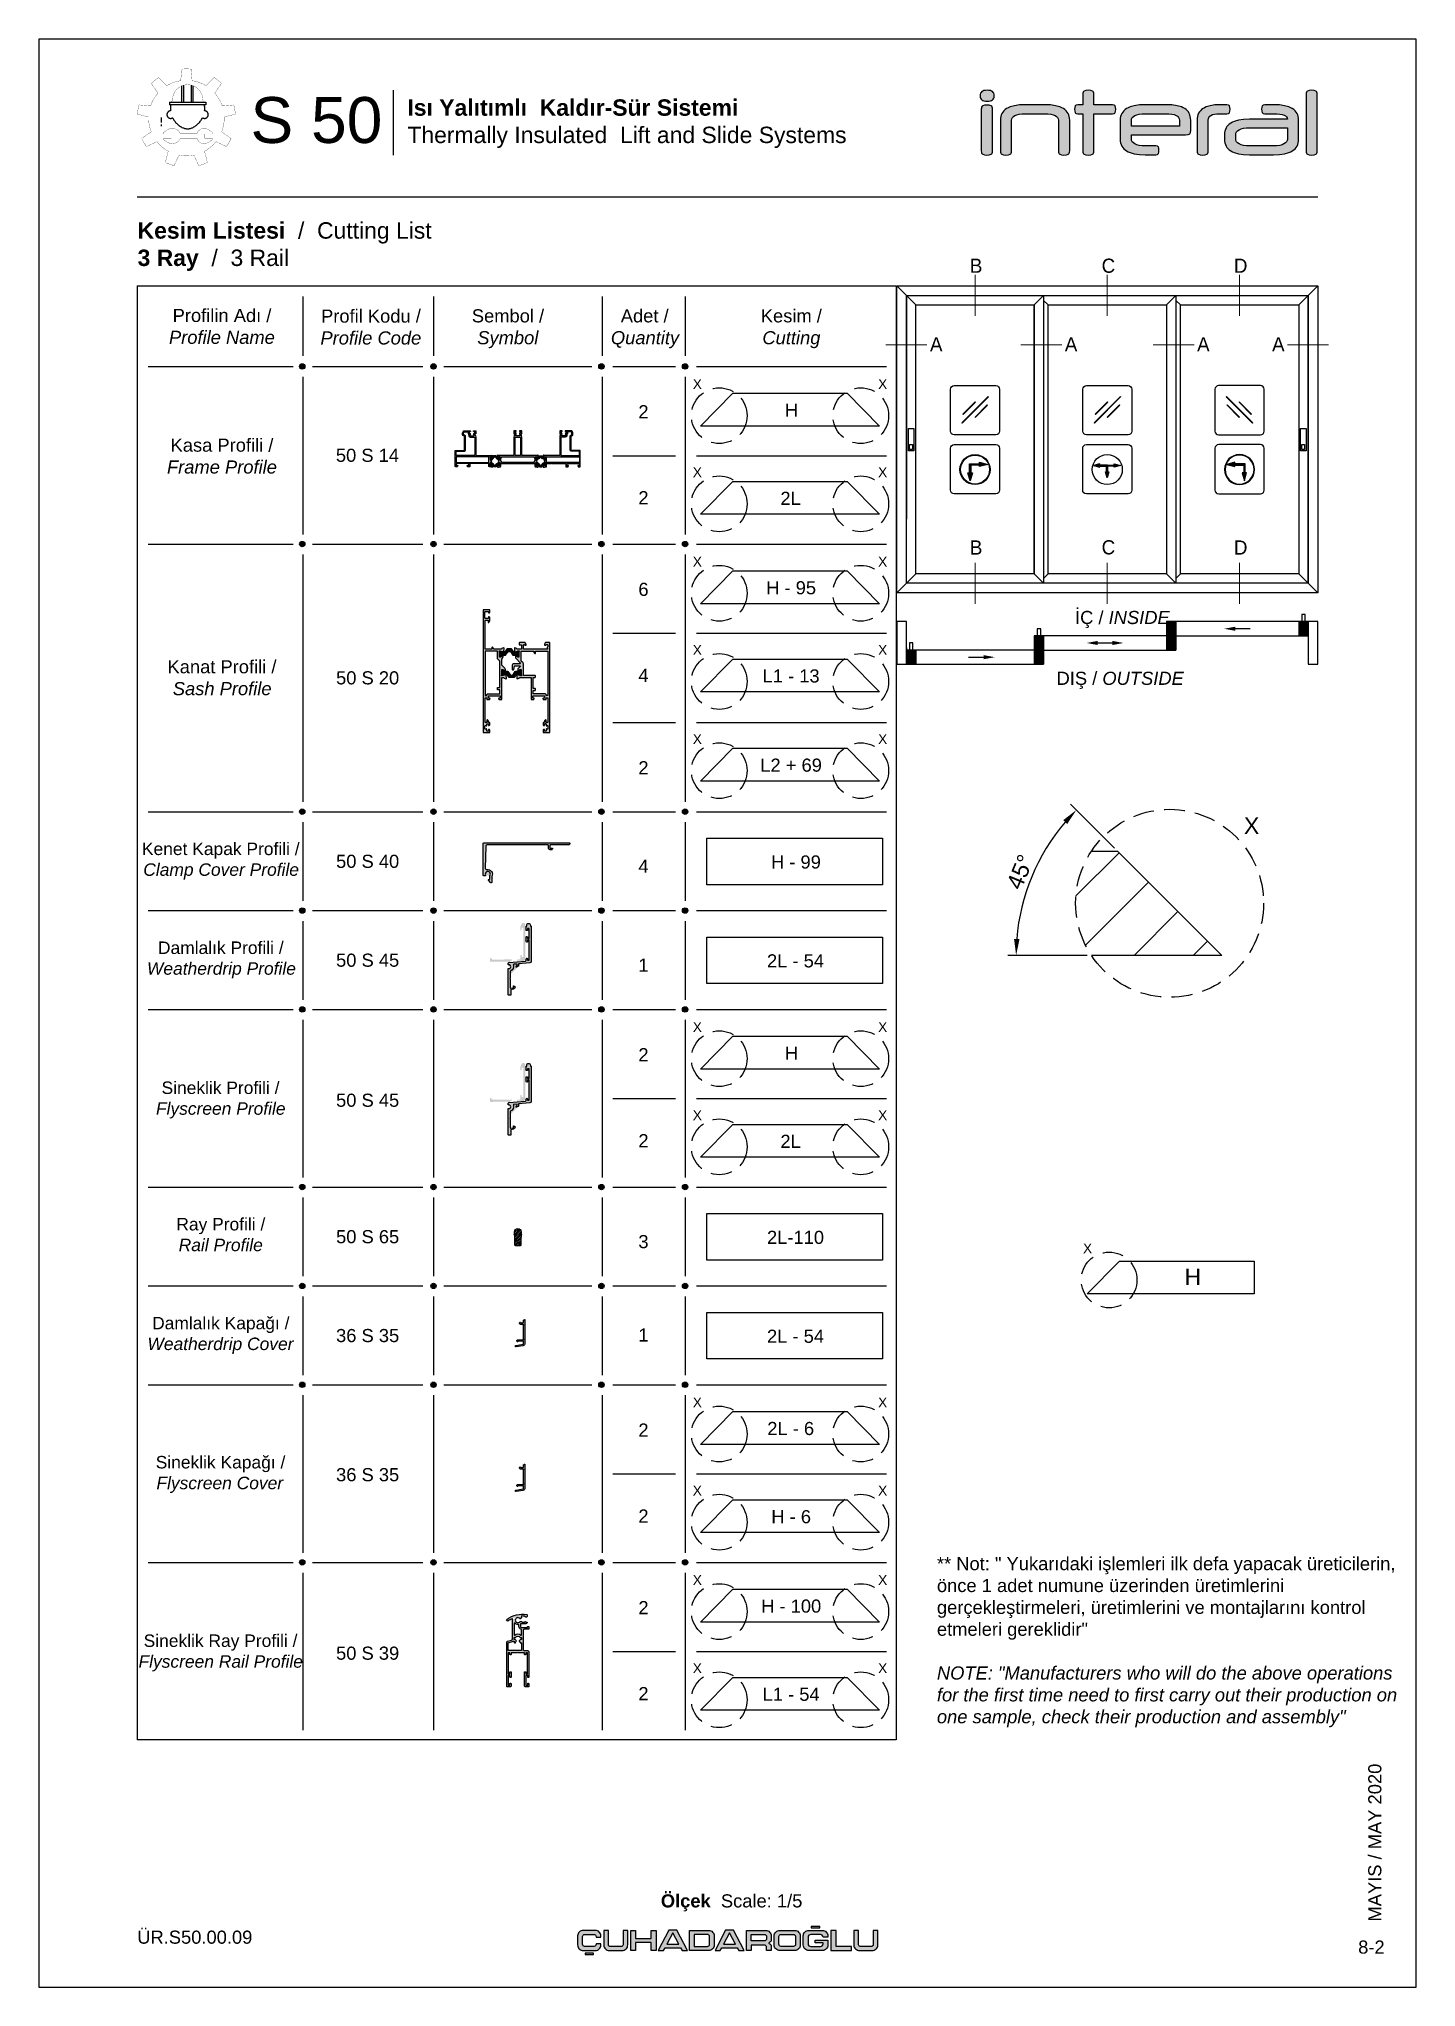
# Model space of a CAD drawing. Header units: millimetres. Extents: x 221 to 2771, y 196 to 840.
# Drawn here: x 671.3 to 881.3, y 542.6 to 839.6 of the extents above; entities that cross this region are included whole.
import ezdxf

# ---------------------------------------------------------------- set-up
doc = ezdxf.new("R2010")
doc.units = ezdxf.units.MM
doc.header["$PDMODE"] = 1
doc.linetypes.add('CENTER', pattern=[50.8, 31.75, -6.35, 6.35, -6.35])
doc.linetypes.add('HIDDEN', pattern=[9.525, 6.35, -3.175])
for name, color, linetype in [('1', 7, 'Continuous'), ('ANTET', 7, 'Continuous'), ('antet_k', 7, 'Continuous'), ('kesit_k', 7, 'Continuous'), ('Layer1', 7, 'Continuous'), ('PROFIL', 7, 'Continuous'), ('yazı_numara_k', 21, 'Continuous')]:
    doc.layers.add(name, color=color, linetype=linetype)
doc.layers.add('AM_4', color=7, linetype='Continuous', lineweight=25)
doc.styles.add('SLDTEXTSTYLE5', font='ariali.ttf', dxfattribs={"width": 0.948})
doc.styles.get("Standard").update_dxf_attribs({"font": 'arial.ttf'})
doc.dimstyles.new('ISO-25', dxfattribs={"dimtxt": 2.5, "dimasz": 2.5, "dimexe": 1.25, "dimexo": 0.625, "dimtad": 1, "dimtxsty": 'Standard', "dimcen": 2.5, "dimadec": 0, "dimazin": 0, "dimtfac": 1, "dimtmove": 0, "dimatfit": 3, "dimfxl": 1, "dimarcsym": 0})

msp = doc.modelspace()

# ---------------------------------------------------------------- texts
at = {"color": 7, "linetype": 'Continuous', "lineweight": 0, "char_height": 2.16, "style": 'SLDTEXTSTYLE5'}
for s, insert, attachment_point in [('{\\fArial|b0|i0|c1|p34;B}', (814.227, 806.125), 2), ('{\\fArial|b0|i0|c1|p34;C}', (834.399, 806.125), 2), ('{\\fArial|b0|i0|c1|p34;D}', (854.571, 806.125), 2), ('{\\fArial|b0|i0|c1|p34;A}', (808.145, 794.141), 2), ('{\\fArial|b0|i0|c1|p34;A}', (828.707, 794.141), 2), ('{\\fArial|b0|i0|c1|p34;A}', (848.879, 794.141), 2), ('{\\fArial|b0|i0|c1|p34;A}', (860.313, 794.141), 2), ('{\\fArial|b0|i0|c1|p34;B}', (814.227, 761.004), 8), ('{\\fArial|b0|i0|c1|p34;C}', (834.399, 761.004), 8), ('{\\fArial|b0|i0|c1|p34;D}', (854.571, 761.004), 8)]:
    msp.add_mtext(s, dxfattribs=dict(at, insert=insert, attachment_point=attachment_point))
at = {"color": 7, "char_height": 2, "attachment_point": 1}
for s, insert, width in [('{2}', (762.723, 783.781), 18.41668), ('\\pi12.849;H', (772.213, 784.022), 27.26721), ('{50 S 14}', (716.595, 777.144), 18.41668), ('{2}', (762.723, 770.672), 18.41668), ('\\pi12.17;2L', (772.213, 770.579), 27.26721), ('{6}', (762.723, 756.705), 18.41668), ('\\pi9.9972;H - 95', (772.213, 756.947), 27.26721), ('{50 S 20}', (716.623, 743.213), 18.41668), ('{4}', (762.723, 743.596), 18.41668), ('\\pi9.4501;L1 - 13', (772.213, 743.503), 27.26721), ('{2}', (762.723, 729.505), 18.41668), ('\\pi9.0975;L2 + 69', (772.213, 729.903), 27.26721), ('{50 S 40}', (716.623, 715.241), 18.41668), ('{4}', (762.723, 714.49), 18.41668), ('\\pi9.766;H - 99', (773.181, 715.138), 26.79385), ('{50 S 45}', (716.623, 700.166), 18.41668), ('{1}', (762.723, 699.415), 18.41668), ('\\pi9.1561;2L - 54', (773.181, 700.063), 26.79385), ('{2}', (762.723, 685.754), 18.41668), ('\\pi12.849;H', (772.213, 685.996), 27.26721), ('{50 S 45}', (716.623, 678.816), 18.41668), ('{2}', (762.723, 672.645), 18.41668), ('\\pi12.17;2L', (772.213, 672.552), 27.26721), ('{50 S 65}', (716.623, 658.015), 18.41668), ('{3}', (762.723, 657.264), 18.41668), ('\\pi9.1548;2L-110', (773.181, 657.912), 26.79385), ('{36 S 35}', (716.623, 642.94), 18.41668), ('{1}', (762.723, 643.027), 18.41668), ('\\pi9.1561;2L - 54', (773.181, 642.836), 26.79385), ('{2}', (762.723, 628.528), 18.41668), ('\\pi10.166;2L - 6', (772.213, 628.77), 27.26721), ('{36 S 35}', (716.623, 621.729), 18.41668), ('{2}', (762.723, 615.419), 18.41668), ('\\pi10.782;H - 6', (772.213, 615.326), 27.26721), ('{2}', (762.723, 601.453), 18.41668), ('\\pi9.2312;H - 100', (772.213, 601.694), 27.26721), ('{50 S 39}', (716.623, 594.514), 18.41668), ('{2}', (762.723, 588.344), 18.41668), ('\\pi9.4542;L1 - 54', (772.213, 588.251), 27.26721)]:
    msp.add_mtext(s, dxfattribs=dict(at, insert=insert, width=width))
at = {"char_height": 2}
for s, insert, attachment_point in [('{\\fArial|b0|i0|c162|p34;İÇ / \\fArial|b0|i1|c162|p34;INSIDE}', (829.311, 752.416), 1), ('{\\fArial|b0|i0|c162|p34;\\H1.25x;H}', (848.528, 652.132), 3), ('{\\fArial Unicode MS|b1|i0|c162|p34;{\\C7;Ölçek\\fArial Unicode MS|b0|i0|c162|p34;  Scale: 1/5}}', (766.147, 556.75), 1)]:
    msp.add_mtext(s, dxfattribs=dict(at, insert=insert, attachment_point=attachment_point))
for s, insert, width, attachment_point in [('{DIŞ / \\fArial|b0|i1|c0|p0;OUTSIDE}', (826.494, 743.143), 67.44034, 1), ('{\\fArial Unicode MS|b0|i0|c0|p0;\\C7;8-2}', (876.525, 549.705), 4.43689, 3)]:
    msp.add_mtext(s, dxfattribs=dict(at, insert=insert, width=width, attachment_point=attachment_point))
at = {"color": 7, "transparency": 33554687, "insert": (808.248, 608.168), "char_height": 2, "width": 70.6533, "attachment_point": 1}
msp.add_mtext('{\\fArial|b0|i0|c1|p0;{\\C32;** \\C256;Not: " Yukarıdaki işlemleri ilk defa yapacak üreticilerin, önce 1 adet numune üzerinden üretimlerini gerçekleştirmeleri, üretimlerini ve montajlarını kontrol etmeleri gereklidir"\\P\\P\\fArial|b0|i1|c1|p0;NOTE: "Manufacturers who will do the above operations for the first time need to first carry out their production on one sample, check their production and assembly"}}', dxfattribs=at)
at = {"insert": (874.022, 552.601), "char_height": 2, "width": 44.87301, "attachment_point": 1, "rotation": 90}
msp.add_mtext('{\\fArial Unicode MS|b0|i0|c0|p34;{\\C7;MAYIS / MAY 2020}}', dxfattribs=at)
at = {"layer": '1', "color": 32, "char_height": 2, "attachment_point": 1}
for s, insert, width in [('\\pi82.152;Profilin Adı /{\\fArial|b0|i1|c162|p34; \\P\\pi81.595;Profile Name}', (609.549, 798.465), 179.15107), ('\\pi2.8439;Profil Kodu / \\P\\pi2.7525;{\\fArial|b0|i1|c162|p34;Profile Code}', (711.489, 798.367), 20.6919), ('\\pi84.125;Sembol / \\P\\pi84.957;{\\fArial|b0|i1|c162|p34;Symbol}', (653.201, 798.403), 179.15107), ('\\pi85.925;Adet / \\P\\pi84.417;{\\fArial|b0|i1|c162|p34;Quantity}', (674.116, 798.403), 179.15107), ('\\pi11.541;Kesim / \\P\\pi11.785;{\\fArial|b0|i1|c162|p34;Cutting}', (769.85, 798.403), 32.193)]:
    msp.add_mtext(s, dxfattribs=dict(at, insert=insert, width=width))
at = {"layer": '1', "color": 7, "attachment_point": 1}
for s, insert, char_height, width in [('\\pi81.836;Kasa Profili /{\\fArial|b0|i1|c162|p34; \\P\\pi81.289;Frame Profile}', (609.549, 778.69), 2, 179.15107), ('\\pi81.37;Kanat Profili /{\\fArial|b0|i1|c162|p34; \\P\\pi82.176;Sash Profile}', (609.549, 744.905), 2, 179.15107), ('\\pi0.70684;Kenet Kapak Profili /{\\fArial|b0|i1|c162|p34; \\P\\pi0.91291;Clamp Cover Profile}', (686.312, 717.094), 1.9, 25.26866), ('\\pi3.1499;Damlalık Profili /{\\fArial|b0|i1|c162|p34; \\P\\pi1.4734;Weatherdrip Profile}', (686.312, 702.018), 1.9, 25.26866), ('\\pi3.6962;Sineklik Profili /{\\fArial|b0|i1|c162|p34; \\P\\pi2.844;Flyscreen Profile}', (686.312, 680.668), 1.9, 25.26866), ('\\pi5.9539;Ray Profili /{\\fArial|b0|i1|c162|p34; \\P\\pi6.3122;Rail Profile}', (686.312, 659.868), 1.9, 25.26866), ('\\pi2.2621;Damlalık Kapağı /{\\fArial|b0|i1|c162|p34; \\P\\pi1.548;Weatherdrip Cover}', (686.312, 644.792), 1.9, 25.26866), ('\\pi2.8084;Sineklik Kapağı /{\\fArial|b0|i1|c162|p34; \\P\\pi2.9185;Flyscreen Cover}', (686.312, 623.581), 1.9, 25.26866), ('\\pi0.96734;Sineklik Ray Profili /{\\fArial|b0|i1|c162|p34; \\P\\pi0.18907;Flyscreen Rail Profile}', (686.312, 596.366), 1.9, 25.26866)]:
    msp.add_mtext(s, dxfattribs=dict(at, insert=insert, char_height=char_height, width=width))
at = {"layer": 'yazı_numara_k', "color": 7, "insert": (686.359, 811.67), "char_height": 2.5, "attachment_point": 1}
msp.add_mtext('{\\fArial Unicode MS|b1|i0|c162|p34;Kesim Listesi  \\fArial Unicode MS|b0|i0|c162|p34;/  Cutting List\\P\\fArial Unicode MS|b1|i0|c162|p34;3 Ray  \\fArial Unicode MS|b0|i0|c162|p34;/  3 Rail}', dxfattribs=at)
at = {"layer": 'yazı_numara_k', "color": 0}
for insert, char_height, attachment_point in [((771.018, 787.743), 1.5, 1), ((800.675, 787.743), 1.5, 3), ((771.018, 774.299), 1.5, 1), ((800.675, 774.299), 1.5, 3), ((771.018, 760.667), 1.5, 1), ((800.675, 760.667), 1.5, 3), ((771.018, 747.224), 1.5, 1), ((800.675, 747.224), 1.5, 3), ((771.018, 733.624), 1.5, 1), ((800.675, 733.624), 1.5, 3), ((857.4, 720.922), 2.5, 3), ((771.018, 689.716), 1.5, 1), ((800.675, 689.716), 1.5, 3), ((771.018, 676.273), 1.5, 1), ((800.675, 676.273), 1.5, 3), ((831.922, 655.971), 1.5, 3), ((771.018, 632.49), 1.5, 1), ((800.675, 632.49), 1.5, 3), ((771.018, 619.046), 1.5, 1), ((800.675, 619.046), 1.5, 3), ((771.018, 605.415), 1.5, 1), ((800.675, 605.415), 1.5, 3), ((771.018, 591.971), 1.5, 1), ((800.675, 591.971), 1.5, 3)]:
    msp.add_mtext('{\\fArial|b0|i0|c162|p34;X}', dxfattribs=dict(at, insert=insert, char_height=char_height, attachment_point=attachment_point))

# ---------------------------------------------------------------- blocks, each defined once
blk = doc.blocks.new('Rev.No.1A')
at = {"insert": (-570.02, 4668.22), "char_height": 2, "width": 54.4479, "attachment_point": 1}
blk.add_mtext('{\\C7;ÜR.S50.00.09}', dxfattribs=at)
blk = doc.blocks.new('S1.A')
at = {"color": 252}
blk.add_lwpolyline([(2269.17, -494.13), (2269.17, -791.13), (2479.17, -791.13), (2479.17, -494.13)], close=True, dxfattribs=at)
blk.add_blockref('Rev.No.1A', (2854.18, -5450.74))
blk = doc.blocks.new('Üretim katalogu sembol-1')
at = {"true_color": 0xfed100}
h = blk.add_hatch(color=40, dxfattribs=at)
h.dxf.hatch_style = 1
h.paths.add_polyline_path([(1565.7, 1465.6), (1566.8, 1465.6), (1566.8, 1470.1), (1565.7, 1470.1)])
h.paths.add_polyline_path([(1565.7, 1462.7), (1566.8, 1462.7), (1566.8, 1464), (1565.7, 1464)])
at = {"color": 0, "linetype": 'CENTER', "ltscale": 12}
for p, q in [((1583.7, 1483), (1583.7, 1496.8)), ((1585.3, 1483), (1585.3, 1497.3)), ((1591.7, 1483), (1591.7, 1497.3)), ((1593.3, 1483), (1593.3, 1496.8)), ((1573.2, 1483), (1603.8, 1483)), ((1573.2, 1483), (1573.2, 1480.6)), ((1603.8, 1480.6), (1573.2, 1480.6)), ((1603.8, 1483), (1603.8, 1480.6))]:
    blk.add_line(p, q, dxfattribs=at)
at = {"color": 0, "linetype": 'CENTER', "lineweight": -2, "ltscale": 12, "const_width": 0.2}
for points in [[(1563.9, 1503.8, 0.047521), (1557.8, 1498.7)], [(1582.7, 1501.1, 0.099576), (1570.8, 1496.8)], [(1591.4, 1510.9, 0.047521), (1583.5, 1510.9)], [(1604.1, 1496.8, 0.099576), (1592.3, 1501.1)], [(1617.1, 1498.7, 0.047521), (1611.1, 1503.8)], [(1563.4, 1490.6, 0.099576), (1557.1, 1479.7)], [(1617.8, 1479.7, 0.099576), (1611.5, 1490.6)], [(1547.4, 1480.6, 0.047521), (1546, 1472.8)], [(1555.5, 1470.3, 0.099576), (1557.7, 1457.8)], [(1617.3, 1457.8, 0.099576), (1619.5, 1470.3)], [(1628.9, 1472.8, 0.047521), (1627.6, 1480.6)], [(1549.6, 1452.2, 0.047521), (1553.6, 1445.4)], [(1621.4, 1445.4, 0.047521), (1625.3, 1452.2)], [(1562.5, 1449.5, 0.099576), (1572.1, 1441.4)], [(1581.2, 1438.1, 0.099576), (1593.8, 1438.1)], [(1602.8, 1441.4, 0.099576), (1612.5, 1449.5)], [(1569.6, 1431.9, 0.047521), (1577, 1429.2)], [(1597.9, 1429.2, 0.047521), (1605.3, 1431.9)]]:
    blk.add_lwpolyline(points, format="xyb", dxfattribs=at)
for points in [[(1570.8, 1496.8), (1563.9, 1503.8)], [(1582.7, 1501.1), (1583.5, 1510.9)], [(1592.3, 1501.1), (1591.4, 1510.9)], [(1604.1, 1496.8), (1611.1, 1503.8)], [(1563.4, 1490.6), (1557.8, 1498.7)], [(1611.5, 1490.6), (1617.1, 1498.7)], [(1555.5, 1470.3), (1546, 1472.8)], [(1557.1, 1479.7), (1547.4, 1480.6)], [(1617.8, 1479.7), (1627.6, 1480.6)], [(1619.5, 1470.3), (1628.9, 1472.8)], [(1557.7, 1457.8), (1549.6, 1452.2)], [(1617.3, 1457.8), (1625.3, 1452.2)], [(1562.5, 1449.5), (1553.6, 1445.4)], [(1572.1, 1441.4), (1569.6, 1431.9)], [(1581.2, 1438.1), (1577, 1429.2)], [(1593.8, 1438.1), (1597.9, 1429.2)], [(1602.8, 1441.4), (1605.3, 1431.9)], [(1612.5, 1449.5), (1621.4, 1445.4)]]:
    blk.add_lwpolyline(points, dxfattribs=at)
at = {"color": 0, "linetype": 'CENTER', "ltscale": 12, "const_width": 0.2}
for points in [[(1588.5, 1497.7, 0.408893), (1575.7, 1485.1, -0.281899), (1574.2, 1483)], [(1588.5, 1497.7, -0.408893), (1601.3, 1485.1, 0.281899), (1602.8, 1483)]]:
    blk.add_lwpolyline(points, format="xyb", dxfattribs=at)
at = {"color": 40, "true_color": 0xfed100, "const_width": 0.2}
blk.add_lwpolyline([(1565.7, 1464), (1566.8, 1464), (1566.8, 1462.7), (1565.7, 1462.7)], close=True, dxfattribs=at)
at = {"color": 0, "linetype": 'CENTER', "ltscale": 12, "const_width": 0.2}
blk.add_lwpolyline([(1574.7, 1456), (1568.7, 1456, -0.414214), (1568.1, 1456.7), (1568.1, 1456.9, -0.248554), (1568.3, 1457.4), (1570.8, 1459.1, -0.475864), (1582.2, 1456.6), (1596.5, 1456.6, -0.519094), (1606.9, 1459.1), (1609.4, 1457.4, -0.248554), (1609.7, 1456.9), (1609.7, 1456.7, -0.414214), (1609, 1456), (1603.1, 1456), (1603.1, 1452.5), (1609, 1452.5, -0.414214), (1609.7, 1451.9), (1609.7, 1451.7, -0.248554), (1609.4, 1451.1), (1606.9, 1449.5, -0.519094), (1596.5, 1451.9), (1582.2, 1451.9, -0.475864), (1570.8, 1449.5), (1568.3, 1451.1, -0.248554), (1568.1, 1451.7), (1568.1, 1451.9, -0.414214), (1568.7, 1452.5), (1574.7, 1452.5)], format="xyb", close=True, dxfattribs=at)
at = {"color": 0, "linetype": 'CENTER', "ltscale": 12}
for centre, radius, start, end in [((1574.2, 1472.4), 3.2, 91.7372, 301.3307), ((1592, 1477.7), 18.1, 170.7928, 186.6972), ((1592, 1477.7), 18.1, 206.3707, 245.0967), ((1584.9, 1477.7), 18.1, 294.9033, 333.6293), ((1602.8, 1472.4), 3.2, 238.6693, 88.2628), ((1584.9, 1477.7), 18.1, 353.3028, 9.2072), ((1588.5, 1470), 9.6, 245.0967, 294.9033)]:
    blk.add_arc(centre, radius, start, end, dxfattribs=at)
blk = doc.blocks.new('İnteral Logo - 2D')
at = {"layer": 'PROFIL', "ltscale": 10}
h = blk.add_hatch(color=7, dxfattribs=at)
h.paths.add_polyline_path([(2732.47, 1117.8), (2732.47, 1124.16), (2732.45, 1124.34), (2732.41, 1124.48), (2732.35, 1124.6), (2732.25, 1124.67), (2731.98, 1124.76), (2731.61, 1124.79), (2731.23, 1124.76), (2730.97, 1124.67), (2730.87, 1124.6), (2730.81, 1124.48), (2730.77, 1124.34), (2730.76, 1124.16), (2730.76, 1117.8), (2730.77, 1117.62), (2730.81, 1117.48), (2730.87, 1117.36), (2730.97, 1117.29), (2731.23, 1117.2), (2731.61, 1117.17), (2731.98, 1117.2), (2732.25, 1117.29), (2732.35, 1117.36), (2732.41, 1117.48), (2732.45, 1117.62)])
h.paths.add_polyline_path([(2732.72, 1126.21), (2732.71, 1126.41), (2732.66, 1126.58), (2732.58, 1126.73), (2732.47, 1126.84), (2732.33, 1126.93), (2732.15, 1127), (2731.92, 1127.03), (2731.66, 1127.05), (2731.4, 1127.03), (2731.17, 1127), (2730.99, 1126.93), (2730.84, 1126.84), (2730.73, 1126.73), (2730.66, 1126.58), (2730.61, 1126.41), (2730.59, 1126.21), (2730.61, 1126.01), (2730.66, 1125.84), (2730.73, 1125.69), (2730.84, 1125.58), (2730.99, 1125.49), (2731.17, 1125.42), (2731.4, 1125.39), (2731.66, 1125.37), (2731.92, 1125.39), (2732.15, 1125.42), (2732.33, 1125.49), (2732.47, 1125.58), (2732.58, 1125.69), (2732.66, 1125.84), (2732.71, 1126.01)])
for points in [[(2751.25, 1123.85), (2751.27, 1124.15), (2751.25, 1124.44), (2751.18, 1124.66), (2751.13, 1124.74), (2751.04, 1124.79), (2750.79, 1124.84), (2747.94, 1124.84), (2747.94, 1126.41), (2747.93, 1126.59), (2747.89, 1126.74), (2747.82, 1126.85), (2747.73, 1126.92), (2747.46, 1127.02), (2747.08, 1127.05), (2746.7, 1127.02), (2746.44, 1126.92), (2746.35, 1126.85), (2746.28, 1126.74), (2746.24, 1126.59), (2746.23, 1126.41), (2746.23, 1124.84), (2745.46, 1124.84), (2745.21, 1124.79), (2745.12, 1124.74), (2745.06, 1124.66), (2745, 1124.44), (2744.98, 1124.15), (2745, 1123.85), (2745.06, 1123.64), (2745.12, 1123.57), (2745.21, 1123.52), (2745.46, 1123.47), (2746.23, 1123.47), (2746.23, 1117.8), (2746.24, 1117.62), (2746.28, 1117.48), (2746.35, 1117.36), (2746.44, 1117.29), (2746.7, 1117.2), (2747.08, 1117.17), (2747.46, 1117.2), (2747.73, 1117.29), (2747.82, 1117.36), (2747.89, 1117.48), (2747.93, 1117.62), (2747.94, 1117.8), (2747.94, 1123.47), (2750.79, 1123.47), (2751.04, 1123.52), (2751.13, 1123.57), (2751.18, 1123.64)], [(2743.86, 1123.73), (2743.7, 1123.92), (2743.51, 1124.09), (2743.28, 1124.25), (2743.03, 1124.39), (2742.75, 1124.51), (2742.09, 1124.69), (2741.32, 1124.8), (2740.42, 1124.84), (2737.48, 1124.84), (2736.59, 1124.8), (2735.81, 1124.69), (2735.16, 1124.51), (2734.87, 1124.39), (2734.62, 1124.25), (2734.4, 1124.09), (2734.2, 1123.92), (2734.04, 1123.73), (2733.91, 1123.52), (2733.8, 1123.29), (2733.73, 1123.04), (2733.68, 1122.77), (2733.67, 1122.49), (2733.67, 1117.8), (2733.68, 1117.62), (2733.72, 1117.48), (2733.79, 1117.36), (2733.88, 1117.29), (2734.14, 1117.2), (2734.52, 1117.17), (2734.89, 1117.2), (2735.16, 1117.29), (2735.26, 1117.36), (2735.33, 1117.48), (2735.37, 1117.62), (2735.38, 1117.8), (2735.38, 1122.49), (2735.41, 1122.69), (2735.51, 1122.87), (2735.67, 1123.04), (2735.89, 1123.19), (2736.19, 1123.31), (2736.56, 1123.4), (2737.01, 1123.46), (2737.54, 1123.47), (2740.37, 1123.47), (2740.89, 1123.46), (2741.34, 1123.4), (2741.72, 1123.31), (2742.01, 1123.19), (2742.24, 1123.04), (2742.4, 1122.87), (2742.49, 1122.69), (2742.52, 1122.49), (2742.52, 1117.8), (2742.54, 1117.62), (2742.58, 1117.48), (2742.64, 1117.36), (2742.73, 1117.29), (2743, 1117.2), (2743.37, 1117.17), (2743.75, 1117.2), (2744.02, 1117.29), (2744.11, 1117.36), (2744.18, 1117.48), (2744.22, 1117.62), (2744.24, 1117.8), (2744.24, 1122.49), (2744.22, 1122.77), (2744.18, 1123.04), (2744.1, 1123.29), (2744, 1123.52)], [(2768.68, 1123.85), (2768.7, 1124.15), (2768.68, 1124.44), (2768.61, 1124.66), (2768.55, 1124.74), (2768.47, 1124.79), (2768.21, 1124.84), (2767.16, 1124.84), (2766.36, 1124.8), (2765.67, 1124.69), (2765.07, 1124.51), (2764.81, 1124.39), (2764.57, 1124.26), (2764.36, 1124.1), (2764.18, 1123.93), (2764.02, 1123.74), (2763.9, 1123.53), (2763.8, 1123.3), (2763.73, 1123.05), (2763.69, 1122.79), (2763.67, 1122.5), (2763.67, 1117.8), (2763.69, 1117.62), (2763.72, 1117.48), (2763.79, 1117.36), (2763.88, 1117.29), (2764.15, 1117.2), (2764.52, 1117.17), (2764.9, 1117.2), (2765.17, 1117.29), (2765.26, 1117.36), (2765.33, 1117.48), (2765.37, 1117.62), (2765.38, 1117.8), (2765.38, 1122.5), (2765.41, 1122.72), (2765.48, 1122.91), (2765.6, 1123.08), (2765.78, 1123.22), (2766.01, 1123.33), (2766.32, 1123.41), (2766.7, 1123.46), (2767.16, 1123.47), (2768.21, 1123.47), (2768.47, 1123.52), (2768.55, 1123.57), (2768.61, 1123.64)]]:
    blk.add_hatch(color=7, dxfattribs=at).paths.add_polyline_path(points)
at = {"layer": 'PROFIL', "ltscale": 10, "true_color": 0xfed100}
blk.add_hatch(color=40, dxfattribs=at).paths.add_polyline_path([(2781.99, 1117.8), (2781.99, 1126.41), (2781.98, 1126.59), (2781.94, 1126.74), (2781.87, 1126.85), (2781.78, 1126.92), (2781.51, 1127.02), (2781.13, 1127.05), (2780.75, 1127.02), (2780.49, 1126.92), (2780.4, 1126.85), (2780.33, 1126.74), (2780.29, 1126.59), (2780.28, 1126.41), (2780.28, 1117.8), (2780.29, 1117.62), (2780.33, 1117.48), (2780.4, 1117.36), (2780.49, 1117.29), (2780.75, 1117.2), (2781.13, 1117.17), (2781.51, 1117.2), (2781.78, 1117.29), (2781.87, 1117.36), (2781.94, 1117.48), (2781.98, 1117.62)])
at = {"layer": 'PROFIL', "ltscale": 10}
h = blk.add_hatch(color=7, dxfattribs=at)
h.paths.add_polyline_path([(2762, 1124.1), (2761.79, 1124.26), (2761.55, 1124.39), (2761.27, 1124.51), (2760.61, 1124.69), (2759.81, 1124.8), (2758.87, 1124.84), (2755.76, 1124.84), (2754.87, 1124.8), (2754.09, 1124.69), (2753.44, 1124.51), (2753.15, 1124.39), (2752.9, 1124.25), (2752.68, 1124.09), (2752.48, 1123.92), (2752.32, 1123.73), (2752.18, 1123.52), (2752.08, 1123.29), (2752.01, 1123.04), (2751.96, 1122.77), (2751.95, 1122.49), (2751.95, 1119.56), (2751.96, 1119.28), (2752.01, 1119.02), (2752.08, 1118.77), (2752.18, 1118.54), (2752.32, 1118.33), (2752.48, 1118.14), (2752.68, 1117.96), (2752.9, 1117.81), (2753.15, 1117.67), (2753.44, 1117.55), (2754.09, 1117.37), (2754.87, 1117.26), (2755.76, 1117.22), (2757.36, 1117.22), (2757.62, 1117.26), (2757.7, 1117.32), (2757.76, 1117.39), (2757.83, 1117.61), (2757.85, 1117.91), (2757.83, 1118.2), (2757.76, 1118.41), (2757.7, 1118.49), (2757.62, 1118.54), (2757.36, 1118.58), (2755.81, 1118.58), (2755.29, 1118.6), (2754.84, 1118.65), (2754.46, 1118.74), (2754.17, 1118.87), (2753.95, 1119.02), (2753.79, 1119.19), (2753.69, 1119.37), (2753.66, 1119.56), (2753.66, 1120.25), (2761.88, 1120.25), (2762.3, 1120.29), (2762.44, 1120.34), (2762.54, 1120.4), (2762.61, 1120.49), (2762.65, 1120.61), (2762.69, 1120.94), (2762.69, 1122.49), (2762.67, 1122.78), (2762.63, 1123.04), (2762.56, 1123.29), (2762.46, 1123.52), (2762.34, 1123.74), (2762.18, 1123.93)])
h.paths.add_polyline_path([(2753.66, 1121.59), (2753.66, 1122.49), (2753.69, 1122.69), (2753.79, 1122.87), (2753.95, 1123.04), (2754.17, 1123.19), (2754.46, 1123.31), (2754.84, 1123.4), (2755.29, 1123.46), (2755.81, 1123.47), (2758.82, 1123.47), (2759.35, 1123.46), (2759.81, 1123.41), (2760.18, 1123.33), (2760.47, 1123.22), (2760.69, 1123.08), (2760.85, 1122.91), (2760.95, 1122.71), (2760.98, 1122.49), (2760.98, 1121.59)], flags=16)
at = {"layer": 'PROFIL', "ltscale": 10, "true_color": 0xfed100}
h = blk.add_hatch(color=40, dxfattribs=at)
h.paths.add_polyline_path([(2779.15, 1119.56), (2779.15, 1122.49), (2779.13, 1122.77), (2779.09, 1123.04), (2779.01, 1123.29), (2778.91, 1123.52), (2778.78, 1123.73), (2778.61, 1123.92), (2778.42, 1124.09), (2778.19, 1124.25), (2777.94, 1124.39), (2777.66, 1124.51), (2777, 1124.69), (2776.23, 1124.8), (2775.33, 1124.84), (2774.01, 1124.84), (2773.76, 1124.79), (2773.67, 1124.74), (2773.61, 1124.67), (2773.54, 1124.45), (2773.51, 1124.15), (2773.54, 1123.85), (2773.61, 1123.64), (2773.67, 1123.57), (2773.76, 1123.52), (2774.01, 1123.47), (2775.28, 1123.47), (2775.81, 1123.46), (2776.27, 1123.42), (2776.64, 1123.35), (2776.93, 1123.25), (2777.15, 1123.13), (2777.31, 1122.99), (2777.4, 1122.82), (2777.44, 1122.64), (2777.44, 1122.62), (2771.67, 1122.62), (2770.77, 1122.59), (2770, 1122.48), (2769.34, 1122.29), (2769.06, 1122.18), (2768.81, 1122.04), (2768.58, 1121.88), (2768.39, 1121.71), (2768.22, 1121.52), (2768.09, 1121.31), (2767.99, 1121.08), (2767.91, 1120.83), (2767.87, 1120.56), (2767.85, 1120.28), (2767.85, 1119.56), (2767.87, 1119.28), (2767.91, 1119.02), (2767.99, 1118.77), (2768.09, 1118.54), (2768.22, 1118.33), (2768.39, 1118.14), (2768.58, 1117.96), (2768.81, 1117.81), (2769.06, 1117.67), (2769.34, 1117.55), (2770, 1117.37), (2770.77, 1117.26), (2771.67, 1117.22), (2775.33, 1117.22), (2776.23, 1117.26), (2777, 1117.37), (2777.66, 1117.55), (2777.94, 1117.67), (2778.19, 1117.81), (2778.42, 1117.96), (2778.61, 1118.14), (2778.78, 1118.33), (2778.91, 1118.54), (2779.01, 1118.77), (2779.09, 1119.02), (2779.13, 1119.28)])
h.paths.add_polyline_path([(2769.56, 1119.56), (2769.56, 1120.33), (2769.6, 1120.53), (2769.69, 1120.72), (2769.85, 1120.88), (2770.08, 1121.03), (2770.37, 1121.16), (2770.74, 1121.25), (2771.19, 1121.3), (2771.72, 1121.32), (2777.44, 1121.32), (2777.44, 1119.56), (2777.4, 1119.37), (2777.31, 1119.19), (2777.15, 1119.02), (2776.92, 1118.87), (2776.63, 1118.74), (2776.26, 1118.65), (2775.81, 1118.6), (2775.28, 1118.58), (2771.72, 1118.58), (2771.19, 1118.6), (2770.74, 1118.65), (2770.37, 1118.74), (2770.08, 1118.87), (2769.85, 1119.02), (2769.69, 1119.19), (2769.6, 1119.37)], flags=16)
at = {"layer": 'PROFIL', "color": 7, "ltscale": 10}
for points in [[(2732.72, 1126.21), (2732.71, 1126.41), (2732.66, 1126.58), (2732.58, 1126.73), (2732.47, 1126.84), (2732.33, 1126.93), (2732.15, 1127), (2731.92, 1127.03), (2731.66, 1127.05), (2731.4, 1127.03), (2731.17, 1127), (2730.99, 1126.93), (2730.84, 1126.84), (2730.73, 1126.73), (2730.66, 1126.58), (2730.61, 1126.41), (2730.59, 1126.21), (2730.61, 1126.01), (2730.66, 1125.84), (2730.73, 1125.69), (2730.84, 1125.58), (2730.99, 1125.49), (2731.17, 1125.42), (2731.4, 1125.39), (2731.66, 1125.37), (2731.92, 1125.39), (2732.15, 1125.42), (2732.33, 1125.49), (2732.47, 1125.58), (2732.58, 1125.69), (2732.66, 1125.84), (2732.71, 1126.01)], [(2751.25, 1123.85), (2751.27, 1124.15), (2751.25, 1124.44), (2751.18, 1124.66), (2751.13, 1124.74), (2751.04, 1124.79), (2750.79, 1124.84), (2747.94, 1124.84), (2747.94, 1126.41), (2747.93, 1126.59), (2747.89, 1126.74), (2747.82, 1126.85), (2747.73, 1126.92), (2747.46, 1127.02), (2747.08, 1127.05), (2746.7, 1127.02), (2746.44, 1126.92), (2746.35, 1126.85), (2746.28, 1126.74), (2746.24, 1126.59), (2746.23, 1126.41), (2746.23, 1124.84), (2745.46, 1124.84), (2745.21, 1124.79), (2745.12, 1124.74), (2745.06, 1124.66), (2745, 1124.44), (2744.98, 1124.15), (2745, 1123.85), (2745.06, 1123.64), (2745.12, 1123.57), (2745.21, 1123.52), (2745.46, 1123.47), (2746.23, 1123.47), (2746.23, 1117.8), (2746.24, 1117.62), (2746.28, 1117.48), (2746.35, 1117.36), (2746.44, 1117.29), (2746.7, 1117.2), (2747.08, 1117.17), (2747.46, 1117.2), (2747.73, 1117.29), (2747.82, 1117.36), (2747.89, 1117.48), (2747.93, 1117.62), (2747.94, 1117.8), (2747.94, 1123.47), (2750.79, 1123.47), (2751.04, 1123.52), (2751.13, 1123.57), (2751.18, 1123.64)], [(2732.47, 1117.8), (2732.47, 1124.16), (2732.45, 1124.34), (2732.41, 1124.48), (2732.35, 1124.6), (2732.25, 1124.67), (2731.98, 1124.76), (2731.61, 1124.79), (2731.23, 1124.76), (2730.97, 1124.67), (2730.87, 1124.6), (2730.81, 1124.48), (2730.77, 1124.34), (2730.76, 1124.16), (2730.76, 1117.8), (2730.77, 1117.62), (2730.81, 1117.48), (2730.87, 1117.36), (2730.97, 1117.29), (2731.23, 1117.2), (2731.61, 1117.17), (2731.98, 1117.2), (2732.25, 1117.29), (2732.35, 1117.36), (2732.41, 1117.48), (2732.45, 1117.62)], [(2743.86, 1123.73), (2743.7, 1123.92), (2743.51, 1124.09), (2743.28, 1124.25), (2743.03, 1124.39), (2742.75, 1124.51), (2742.09, 1124.69), (2741.32, 1124.8), (2740.42, 1124.84), (2737.48, 1124.84), (2736.59, 1124.8), (2735.81, 1124.69), (2735.16, 1124.51), (2734.87, 1124.39), (2734.62, 1124.25), (2734.4, 1124.09), (2734.2, 1123.92), (2734.04, 1123.73), (2733.91, 1123.52), (2733.8, 1123.29), (2733.73, 1123.04), (2733.68, 1122.77), (2733.67, 1122.49), (2733.67, 1117.8), (2733.68, 1117.62), (2733.72, 1117.48), (2733.79, 1117.36), (2733.88, 1117.29), (2734.14, 1117.2), (2734.52, 1117.17), (2734.89, 1117.2), (2735.16, 1117.29), (2735.26, 1117.36), (2735.33, 1117.48), (2735.37, 1117.62), (2735.38, 1117.8), (2735.38, 1122.49), (2735.41, 1122.69), (2735.51, 1122.87), (2735.67, 1123.04), (2735.89, 1123.19), (2736.19, 1123.31), (2736.56, 1123.4), (2737.01, 1123.46), (2737.54, 1123.47), (2740.37, 1123.47), (2740.89, 1123.46), (2741.34, 1123.4), (2741.72, 1123.31), (2742.01, 1123.19), (2742.24, 1123.04), (2742.4, 1122.87), (2742.49, 1122.69), (2742.52, 1122.49), (2742.52, 1117.8), (2742.54, 1117.62), (2742.58, 1117.48), (2742.64, 1117.36), (2742.73, 1117.29), (2743, 1117.2), (2743.37, 1117.17), (2743.75, 1117.2), (2744.02, 1117.29), (2744.11, 1117.36), (2744.18, 1117.48), (2744.22, 1117.62), (2744.24, 1117.8), (2744.24, 1122.49), (2744.22, 1122.77), (2744.18, 1123.04), (2744.1, 1123.29), (2744, 1123.52)], [(2762, 1124.1), (2761.79, 1124.26), (2761.55, 1124.39), (2761.27, 1124.51), (2760.61, 1124.69), (2759.81, 1124.8), (2758.87, 1124.84), (2755.76, 1124.84), (2754.87, 1124.8), (2754.09, 1124.69), (2753.44, 1124.51), (2753.15, 1124.39), (2752.9, 1124.25), (2752.68, 1124.09), (2752.48, 1123.92), (2752.32, 1123.73), (2752.18, 1123.52), (2752.08, 1123.29), (2752.01, 1123.04), (2751.96, 1122.77), (2751.95, 1122.49), (2751.95, 1119.56), (2751.96, 1119.28), (2752.01, 1119.02), (2752.08, 1118.77), (2752.18, 1118.54), (2752.32, 1118.33), (2752.48, 1118.14), (2752.68, 1117.96), (2752.9, 1117.81), (2753.15, 1117.67), (2753.44, 1117.55), (2754.09, 1117.37), (2754.87, 1117.26), (2755.76, 1117.22), (2757.36, 1117.22), (2757.62, 1117.26), (2757.7, 1117.32), (2757.76, 1117.39), (2757.83, 1117.61), (2757.85, 1117.91), (2757.83, 1118.2), (2757.76, 1118.41), (2757.7, 1118.49), (2757.62, 1118.54), (2757.36, 1118.58), (2755.81, 1118.58), (2755.29, 1118.6), (2754.84, 1118.65), (2754.46, 1118.74), (2754.17, 1118.87), (2753.95, 1119.02), (2753.79, 1119.19), (2753.69, 1119.37), (2753.66, 1119.56), (2753.66, 1120.25), (2761.88, 1120.25), (2762.3, 1120.29), (2762.44, 1120.34), (2762.54, 1120.4), (2762.61, 1120.49), (2762.65, 1120.61), (2762.69, 1120.94), (2762.69, 1122.49), (2762.67, 1122.78), (2762.63, 1123.04), (2762.56, 1123.29), (2762.46, 1123.52), (2762.34, 1123.74), (2762.18, 1123.93)], [(2753.66, 1121.59), (2753.66, 1122.49), (2753.69, 1122.69), (2753.79, 1122.87), (2753.95, 1123.04), (2754.17, 1123.19), (2754.46, 1123.31), (2754.84, 1123.4), (2755.29, 1123.46), (2755.81, 1123.47), (2758.82, 1123.47), (2759.35, 1123.46), (2759.81, 1123.41), (2760.18, 1123.33), (2760.47, 1123.22), (2760.69, 1123.08), (2760.85, 1122.91), (2760.95, 1122.71), (2760.98, 1122.49), (2760.98, 1121.59)], [(2768.68, 1123.85), (2768.7, 1124.15), (2768.68, 1124.44), (2768.61, 1124.66), (2768.55, 1124.74), (2768.47, 1124.79), (2768.21, 1124.84), (2767.16, 1124.84), (2766.36, 1124.8), (2765.67, 1124.69), (2765.07, 1124.51), (2764.81, 1124.39), (2764.57, 1124.26), (2764.36, 1124.1), (2764.18, 1123.93), (2764.02, 1123.74), (2763.9, 1123.53), (2763.8, 1123.3), (2763.73, 1123.05), (2763.69, 1122.79), (2763.67, 1122.5), (2763.67, 1117.8), (2763.69, 1117.62), (2763.72, 1117.48), (2763.79, 1117.36), (2763.88, 1117.29), (2764.15, 1117.2), (2764.52, 1117.17), (2764.9, 1117.2), (2765.17, 1117.29), (2765.26, 1117.36), (2765.33, 1117.48), (2765.37, 1117.62), (2765.38, 1117.8), (2765.38, 1122.5), (2765.41, 1122.72), (2765.48, 1122.91), (2765.6, 1123.08), (2765.78, 1123.22), (2766.01, 1123.33), (2766.32, 1123.41), (2766.7, 1123.46), (2767.16, 1123.47), (2768.21, 1123.47), (2768.47, 1123.52), (2768.55, 1123.57), (2768.61, 1123.64)]]:
    blk.add_lwpolyline(points, close=True, dxfattribs=at)
at = {"layer": 'PROFIL', "color": 40, "ltscale": 10, "true_color": 0xfed100}
for points in [[(2781.99, 1117.8), (2781.99, 1126.41), (2781.98, 1126.59), (2781.94, 1126.74), (2781.87, 1126.85), (2781.78, 1126.92), (2781.51, 1127.02), (2781.13, 1127.05), (2780.75, 1127.02), (2780.49, 1126.92), (2780.4, 1126.85), (2780.33, 1126.74), (2780.29, 1126.59), (2780.28, 1126.41), (2780.28, 1117.8), (2780.29, 1117.62), (2780.33, 1117.48), (2780.4, 1117.36), (2780.49, 1117.29), (2780.75, 1117.2), (2781.13, 1117.17), (2781.51, 1117.2), (2781.78, 1117.29), (2781.87, 1117.36), (2781.94, 1117.48), (2781.98, 1117.62)], [(2779.15, 1119.56), (2779.15, 1122.49), (2779.13, 1122.77), (2779.09, 1123.04), (2779.01, 1123.29), (2778.91, 1123.52), (2778.78, 1123.73), (2778.61, 1123.92), (2778.42, 1124.09), (2778.19, 1124.25), (2777.94, 1124.39), (2777.66, 1124.51), (2777, 1124.69), (2776.23, 1124.8), (2775.33, 1124.84), (2774.01, 1124.84), (2773.76, 1124.79), (2773.67, 1124.74), (2773.61, 1124.67), (2773.54, 1124.45), (2773.51, 1124.15), (2773.54, 1123.85), (2773.61, 1123.64), (2773.67, 1123.57), (2773.76, 1123.52), (2774.01, 1123.47), (2775.28, 1123.47), (2775.81, 1123.46), (2776.27, 1123.42), (2776.64, 1123.35), (2776.93, 1123.25), (2777.15, 1123.13), (2777.31, 1122.99), (2777.4, 1122.82), (2777.44, 1122.64), (2777.44, 1122.62), (2771.67, 1122.62), (2770.77, 1122.59), (2770, 1122.48), (2769.34, 1122.29), (2769.06, 1122.18), (2768.81, 1122.04), (2768.58, 1121.88), (2768.39, 1121.71), (2768.22, 1121.52), (2768.09, 1121.31), (2767.99, 1121.08), (2767.91, 1120.83), (2767.87, 1120.56), (2767.85, 1120.28), (2767.85, 1119.56), (2767.87, 1119.28), (2767.91, 1119.02), (2767.99, 1118.77), (2768.09, 1118.54), (2768.22, 1118.33), (2768.39, 1118.14), (2768.58, 1117.96), (2768.81, 1117.81), (2769.06, 1117.67), (2769.34, 1117.55), (2770, 1117.37), (2770.77, 1117.26), (2771.67, 1117.22), (2775.33, 1117.22), (2776.23, 1117.26), (2777, 1117.37), (2777.66, 1117.55), (2777.94, 1117.67), (2778.19, 1117.81), (2778.42, 1117.96), (2778.61, 1118.14), (2778.78, 1118.33), (2778.91, 1118.54), (2779.01, 1118.77), (2779.09, 1119.02), (2779.13, 1119.28)], [(2769.56, 1119.56), (2769.56, 1120.33), (2769.6, 1120.53), (2769.69, 1120.72), (2769.85, 1120.88), (2770.08, 1121.03), (2770.37, 1121.16), (2770.74, 1121.25), (2771.19, 1121.3), (2771.72, 1121.32), (2777.44, 1121.32), (2777.44, 1119.56), (2777.4, 1119.37), (2777.31, 1119.19), (2777.15, 1119.02), (2776.92, 1118.87), (2776.63, 1118.74), (2776.26, 1118.65), (2775.81, 1118.6), (2775.28, 1118.58), (2771.72, 1118.58), (2771.19, 1118.6), (2770.74, 1118.65), (2770.37, 1118.74), (2770.08, 1118.87), (2769.85, 1119.02), (2769.69, 1119.19), (2769.6, 1119.37)]]:
    blk.add_lwpolyline(points, close=True, dxfattribs=at)
blk = doc.blocks.new('S.1.B')
blk.add_line((922.44, 1850.82), (922.44, 1840.95))
at = {"color": 7}
blk.add_line((1063.42, 1834.52), (883.42, 1834.52), dxfattribs=at)
at = {"color": 0, "linetype": 'CENTER', "ltscale": 12, "xscale": 0.18014578362, "yscale": 0.18014578362, "zscale": 0.18014578362}
blk.add_blockref('Üretim katalogu sembol-1', (604.93, 1581.87), dxfattribs=at)
at = {"layer": 'yazı_numara_k', "color": 140}
blk.add_blockref('İnteral Logo - 2D', (-1718.64, 723.78), dxfattribs=at)
at = {"width": 80.5608, "attachment_point": 1}
for s, insert, char_height in [('\\pi23.685;{\\fArial Unicode MS|b0|i0|c162|p34;S 50}', (876.99, 1849.79), 7), ('\\pi8.4591;{\\fArial Unicode MS|b1|i0|c162|p34;Isı Yalıtımlı  Kaldır-Sür Sistemi\\fArial Unicode MS|b0|i0|c162|p34;\\PThermally Insulated  Lift and Slide Systems}', (916.15, 1849.44), 2.5)]:
    blk.add_mtext(s, dxfattribs=dict(at, insert=insert, char_height=char_height))
blk = doc.blocks.new('ÇUHADAROĞLU')
at = {"layer": 'ANTET'}
h = blk.add_hatch(color=7, dxfattribs=at)
h.paths.add_polyline_path([(159.1, 19.64, -0.414214), (159.42, 19.96), (160.84, 19.96, -0.414214), (161.16, 19.64), (161.16, 19.54), (161.9, 19.54), (161.9, 19.73, 0.414214), (161.05, 20.59), (159.21, 20.59, 0.414214), (158.36, 19.73), (158.36, 18.36, 0.414214), (159.21, 17.51), (161.05, 17.51, 0.414214), (161.9, 18.36), (161.9, 18.55), (161.16, 18.55), (161.16, 18.46, -0.414214), (160.84, 18.13), (159.42, 18.13, -0.414214), (159.1, 18.46)])
h.paths.add_polyline_path([(159.48, 17.12), (159.48, 16.9), (160.78, 16.9), (160.78, 17.12)])
h.paths.add_polyline_path([(165.15, 17.51, 0.414214), (166, 18.36), (166, 20.59), (165.29, 20.59), (165.29, 18.39, -0.414214), (165.03, 18.13), (163.32, 18.13, -0.414214), (163.06, 18.39), (163.06, 20.59), (162.35, 20.59), (162.35, 18.36, 0.414214), (163.2, 17.51)])
h.paths.add_polyline_path([(167.19, 18.73), (169.58, 18.73), (169.58, 17.51), (170.32, 17.51), (170.32, 20.59), (169.58, 20.59), (169.58, 19.36), (167.19, 19.36), (167.19, 20.59), (166.45, 20.59), (166.45, 17.51), (167.19, 17.51)])
h.paths.add_polyline_path([(170.66, 17.51), (171.46, 17.51), (171.69, 17.95), (174.05, 17.95), (174.29, 17.51), (175.09, 17.51), (173.48, 20.6), (172.27, 20.6)])
h.paths.add_polyline_path([(171.97, 18.49), (172.87, 20.23), (173.78, 18.49)], flags=16)
h.paths.add_polyline_path([(175.43, 17.51), (178.34, 17.51, 0.414214), (179.19, 18.36), (179.19, 19.73, 0.414214), (178.34, 20.59), (175.43, 20.59)])
h.paths.add_polyline_path([(176.14, 19.96), (178.15, 19.96, -0.414214), (178.47, 19.64), (178.47, 18.46, -0.414214), (178.15, 18.13), (176.14, 18.13)], flags=16)
h.paths.add_polyline_path([(180.34, 17.95), (182.7, 17.95), (182.94, 17.51), (183.74, 17.51), (182.13, 20.6), (180.92, 20.6), (179.31, 17.51), (180.11, 17.51)])
h.paths.add_polyline_path([(180.62, 18.49), (181.52, 20.23), (182.43, 18.49)], flags=16)
h.paths.add_polyline_path([(184.84, 18.34), (186.84, 18.34, -0.414214), (187.17, 18.02), (187.17, 17.51), (187.88, 17.51), (187.88, 18.21, 0.203358), (187.78, 18.44, 0.098259), (187.5, 18.62), (187.5, 18.7, 0.058399), (187.74, 18.83, 0.246853), (187.88, 19.09), (187.88, 19.73, 0.414214), (187.03, 20.59), (184.13, 20.59), (184.13, 17.51), (184.84, 17.51)])
h.paths.add_polyline_path([(184.84, 18.99), (184.84, 19.96), (186.82, 19.96, -0.414214), (187.17, 19.61), (187.17, 19.31, -0.414214), (186.84, 18.99)], flags=16)
h.paths.add_polyline_path([(191.45, 17.51, 0.414214), (192.31, 18.36), (192.31, 19.73, 0.414214), (191.45, 20.59), (189.19, 20.59, 0.414214), (188.33, 19.73), (188.33, 18.36, 0.414214), (189.19, 17.51)])
h.paths.add_polyline_path([(189.37, 18.13, -0.414214), (189.05, 18.46), (189.05, 19.64, -0.414214), (189.37, 19.96), (191.27, 19.96, -0.414214), (191.59, 19.64), (191.59, 18.46, -0.414214), (191.27, 18.13)], flags=16)
h.paths.add_polyline_path([(193.61, 17.51), (195.66, 17.51, 0.414214), (196.51, 18.36), (196.51, 19.11), (194.59, 19.11), (194.59, 18.7), (195.78, 18.7), (195.78, 18.54, -0.414214), (195.37, 18.13), (193.9, 18.13, -0.414214), (193.49, 18.54), (193.49, 19.55, -0.414214), (193.9, 19.96), (195.37, 19.96, -0.407741), (195.78, 19.56), (196.51, 19.56), (196.51, 19.73, 0.414214), (195.66, 20.59), (193.61, 20.59, 0.414214), (192.76, 19.73), (192.76, 18.36, 0.414214)])
h.paths.add_polyline_path([(195.28, 20.97), (195.28, 21.19), (193.99, 21.19), (193.99, 20.97)])
h.paths.add_polyline_path([(200.14, 17.51), (200.14, 18.13), (197.76, 18.13), (197.76, 20.59), (196.97, 20.59), (196.97, 17.51)])
h.paths.add_polyline_path([(201.2, 18.39), (201.2, 20.59), (200.48, 20.59), (200.48, 18.36, 0.414214), (201.34, 17.51), (203.28, 17.51, 0.414214), (204.13, 18.36), (204.13, 20.59), (203.42, 20.59), (203.42, 18.39, -0.414214), (203.16, 18.13), (201.46, 18.13, -0.414214)])
h = blk.add_hatch(color=7, dxfattribs=at)
h.paths.add_polyline_path([(159.1, 19.64, -0.414214), (159.42, 19.96), (160.84, 19.96, -0.414214), (161.16, 19.64), (161.16, 19.54), (161.9, 19.54), (161.9, 19.73, 0.414214), (161.05, 20.59), (159.21, 20.59, 0.414214), (158.36, 19.73), (158.36, 18.36, 0.414214), (159.21, 17.51), (161.05, 17.51, 0.414214), (161.9, 18.36), (161.9, 18.55), (161.16, 18.55), (161.16, 18.46, -0.414214), (160.84, 18.13), (159.42, 18.13, -0.414214), (159.1, 18.46)])
h.paths.add_polyline_path([(159.48, 17.12), (159.48, 16.9), (160.78, 16.9), (160.78, 17.12)])
h.paths.add_polyline_path([(165.15, 17.51, 0.414214), (166, 18.36), (166, 20.59), (165.29, 20.59), (165.29, 18.39, -0.414214), (165.03, 18.13), (163.32, 18.13, -0.414214), (163.06, 18.39), (163.06, 20.59), (162.35, 20.59), (162.35, 18.36, 0.414214), (163.2, 17.51)])
h.paths.add_polyline_path([(167.19, 18.73), (169.58, 18.73), (169.58, 17.51), (170.32, 17.51), (170.32, 20.59), (169.58, 20.59), (169.58, 19.36), (167.19, 19.36), (167.19, 20.59), (166.45, 20.59), (166.45, 17.51), (167.19, 17.51)])
h.paths.add_polyline_path([(170.66, 17.51), (171.46, 17.51), (171.69, 17.95), (174.05, 17.95), (174.29, 17.51), (175.09, 17.51), (173.48, 20.6), (172.27, 20.6)])
h.paths.add_polyline_path([(171.97, 18.49), (172.87, 20.23), (173.78, 18.49)], flags=16)
h.paths.add_polyline_path([(175.43, 17.51), (178.34, 17.51, 0.414214), (179.19, 18.36), (179.19, 19.73, 0.414214), (178.34, 20.59), (175.43, 20.59)])
h.paths.add_polyline_path([(176.14, 19.96), (178.15, 19.96, -0.414214), (178.47, 19.64), (178.47, 18.46, -0.414214), (178.15, 18.13), (176.14, 18.13)], flags=16)
h.paths.add_polyline_path([(180.34, 17.95), (182.7, 17.95), (182.94, 17.51), (183.74, 17.51), (182.13, 20.6), (180.92, 20.6), (179.31, 17.51), (180.11, 17.51)])
h.paths.add_polyline_path([(180.62, 18.49), (181.52, 20.23), (182.43, 18.49)], flags=16)
h.paths.add_polyline_path([(184.84, 18.34), (186.84, 18.34, -0.414214), (187.17, 18.02), (187.17, 17.51), (187.88, 17.51), (187.88, 18.21, 0.203358), (187.78, 18.44, 0.098259), (187.5, 18.62), (187.5, 18.7, 0.058399), (187.74, 18.83, 0.246853), (187.88, 19.09), (187.88, 19.73, 0.414214), (187.03, 20.59), (184.13, 20.59), (184.13, 17.51), (184.84, 17.51)])
h.paths.add_polyline_path([(184.84, 18.99), (184.84, 19.96), (186.82, 19.96, -0.414214), (187.17, 19.61), (187.17, 19.31, -0.414214), (186.84, 18.99)], flags=16)
h.paths.add_polyline_path([(191.45, 17.51, 0.414214), (192.31, 18.36), (192.31, 19.73, 0.414214), (191.45, 20.59), (189.19, 20.59, 0.414214), (188.33, 19.73), (188.33, 18.36, 0.414214), (189.19, 17.51)])
h.paths.add_polyline_path([(189.37, 18.13, -0.414214), (189.05, 18.46), (189.05, 19.64, -0.414214), (189.37, 19.96), (191.27, 19.96, -0.414214), (191.59, 19.64), (191.59, 18.46, -0.414214), (191.27, 18.13)], flags=16)
h.paths.add_polyline_path([(193.61, 17.51), (195.66, 17.51, 0.414214), (196.51, 18.36), (196.51, 19.11), (194.59, 19.11), (194.59, 18.7), (195.78, 18.7), (195.78, 18.54, -0.414214), (195.37, 18.13), (193.9, 18.13, -0.414214), (193.49, 18.54), (193.49, 19.55, -0.414214), (193.9, 19.96), (195.37, 19.96, -0.407741), (195.78, 19.56), (196.51, 19.56), (196.51, 19.73, 0.414214), (195.66, 20.59), (193.61, 20.59, 0.414214), (192.76, 19.73), (192.76, 18.36, 0.414214)])
h.paths.add_polyline_path([(195.28, 20.97), (195.28, 21.19), (193.99, 21.19), (193.99, 20.97)])
h.paths.add_polyline_path([(200.14, 17.51), (200.14, 18.13), (197.76, 18.13), (197.76, 20.59), (196.97, 20.59), (196.97, 17.51)])
h.paths.add_polyline_path([(201.2, 18.39), (201.2, 20.59), (200.48, 20.59), (200.48, 18.36, 0.414214), (201.34, 17.51), (203.28, 17.51, 0.414214), (204.13, 18.36), (204.13, 20.59), (203.42, 20.59), (203.42, 18.39, -0.414214), (203.16, 18.13), (201.46, 18.13, -0.414214)])
at = {"layer": 'ANTET', "color": 7}
for points in [[(193.99, 21.19), (193.99, 20.97), (195.28, 20.97), (195.28, 21.19)], [(193.99, 21.19), (193.99, 20.97), (195.28, 20.97), (195.28, 21.19)], [(167.19, 20.59), (167.19, 19.36), (169.58, 19.36), (169.58, 20.59), (170.32, 20.59), (170.32, 17.51), (169.58, 17.51), (169.58, 18.73), (167.19, 18.73), (167.19, 17.51), (166.45, 17.51), (166.45, 20.59)], [(167.19, 20.59), (167.19, 19.36), (169.58, 19.36), (169.58, 20.59), (170.32, 20.59), (170.32, 17.51), (169.58, 17.51), (169.58, 18.73), (167.19, 18.73), (167.19, 17.51), (166.45, 17.51), (166.45, 20.59)], [(171.46, 17.51), (171.69, 17.95), (174.05, 17.95), (174.29, 17.51), (175.09, 17.51), (173.48, 20.6), (172.27, 20.6), (170.66, 17.51)], [(171.46, 17.51), (171.69, 17.95), (174.05, 17.95), (174.29, 17.51), (175.09, 17.51), (173.48, 20.6), (172.27, 20.6), (170.66, 17.51)], [(171.97, 18.49), (173.78, 18.49), (172.87, 20.23)], [(171.97, 18.49), (173.78, 18.49), (172.87, 20.23)], [(180.11, 17.51), (180.34, 17.95), (182.7, 17.95), (182.94, 17.51), (183.74, 17.51), (182.13, 20.6), (180.92, 20.6), (179.31, 17.51)], [(180.11, 17.51), (180.34, 17.95), (182.7, 17.95), (182.94, 17.51), (183.74, 17.51), (182.13, 20.6), (180.92, 20.6), (179.31, 17.51)], [(180.62, 18.49), (182.43, 18.49), (181.52, 20.23)], [(180.62, 18.49), (182.43, 18.49), (181.52, 20.23)], [(196.97, 20.59), (196.97, 17.51), (200.14, 17.51), (200.14, 18.13), (197.76, 18.13), (197.76, 20.59)], [(196.97, 20.59), (196.97, 17.51), (200.14, 17.51), (200.14, 18.13), (197.76, 18.13), (197.76, 20.59)], [(159.48, 17.12), (159.48, 16.9), (160.78, 16.9), (160.78, 17.12)], [(159.48, 17.12), (159.48, 16.9), (160.78, 16.9), (160.78, 17.12)]]:
    blk.add_lwpolyline(points, close=True, dxfattribs=at)
for points in [[(159.42, 18.13, -0.414214), (159.1, 18.46), (159.1, 19.64, -0.414214), (159.42, 19.96), (160.84, 19.96, -0.414214), (161.16, 19.64), (161.16, 19.54), (161.9, 19.54), (161.9, 19.73, 0.414214), (161.05, 20.59), (159.21, 20.59, 0.414214), (158.36, 19.73), (158.36, 18.36, 0.414214), (159.21, 17.51), (161.05, 17.51, 0.414214), (161.9, 18.36), (161.9, 18.55), (161.16, 18.55), (161.16, 18.46, -0.414214), (160.84, 18.13)], [(159.42, 18.13, -0.414214), (159.1, 18.46), (159.1, 19.64, -0.414214), (159.42, 19.96), (160.84, 19.96, -0.414214), (161.16, 19.64), (161.16, 19.54), (161.9, 19.54), (161.9, 19.73, 0.414214), (161.05, 20.59), (159.21, 20.59, 0.414214), (158.36, 19.73), (158.36, 18.36, 0.414214), (159.21, 17.51), (161.05, 17.51, 0.414214), (161.9, 18.36), (161.9, 18.55), (161.16, 18.55), (161.16, 18.46, -0.414214), (160.84, 18.13)], [(165.03, 18.13), (163.32, 18.13, -0.414214), (163.06, 18.39), (163.06, 20.59), (162.35, 20.59), (162.35, 18.36, 0.414214), (163.2, 17.51), (165.15, 17.51, 0.414214), (166, 18.36), (166, 20.59), (165.29, 20.59), (165.29, 18.39, -0.414214)], [(165.03, 18.13), (163.32, 18.13, -0.414214), (163.06, 18.39), (163.06, 20.59), (162.35, 20.59), (162.35, 18.36, 0.414214), (163.2, 17.51), (165.15, 17.51, 0.414214), (166, 18.36), (166, 20.59), (165.29, 20.59), (165.29, 18.39, -0.414214)], [(175.43, 17.51), (175.43, 20.59), (178.34, 20.59, -0.414214), (179.19, 19.73), (179.19, 18.36, -0.414214), (178.34, 17.51)], [(175.43, 17.51), (175.43, 20.59), (178.34, 20.59, -0.414214), (179.19, 19.73), (179.19, 18.36, -0.414214), (178.34, 17.51)], [(178.47, 19.64, 0.414214), (178.15, 19.96), (176.14, 19.96), (176.14, 18.13), (178.15, 18.13, 0.414214), (178.47, 18.46)], [(178.47, 19.64, 0.414214), (178.15, 19.96), (176.14, 19.96), (176.14, 18.13), (178.15, 18.13, 0.414214), (178.47, 18.46)], [(187.88, 18.21), (187.88, 17.51), (187.17, 17.51), (187.17, 18.02, 0.414214), (186.84, 18.34), (184.84, 18.34), (184.84, 17.51), (184.13, 17.51), (184.13, 20.59), (187.03, 20.59, -0.414214), (187.88, 19.73), (187.88, 19.09, -0.246853), (187.74, 18.83, -0.058399), (187.5, 18.7), (187.5, 18.62, -0.098259), (187.78, 18.44, -0.203358)], [(187.88, 18.21), (187.88, 17.51), (187.17, 17.51), (187.17, 18.02, 0.414214), (186.84, 18.34), (184.84, 18.34), (184.84, 17.51), (184.13, 17.51), (184.13, 20.59), (187.03, 20.59, -0.414214), (187.88, 19.73), (187.88, 19.09, -0.246853), (187.74, 18.83, -0.058399), (187.5, 18.7), (187.5, 18.62, -0.098259), (187.78, 18.44, -0.203358)], [(186.82, 19.96, -0.414214), (187.17, 19.61), (187.17, 19.31, -0.414214), (186.84, 18.99), (184.84, 18.99), (184.84, 19.96)], [(186.82, 19.96, -0.414214), (187.17, 19.61), (187.17, 19.31, -0.414214), (186.84, 18.99), (184.84, 18.99), (184.84, 19.96)], [(191.45, 17.51), (189.19, 17.51, -0.414214), (188.33, 18.36), (188.33, 19.73, -0.414214), (189.19, 20.59), (191.45, 20.59, -0.414214), (192.31, 19.73), (192.31, 18.36, -0.414214)], [(191.45, 17.51), (189.19, 17.51, -0.414214), (188.33, 18.36), (188.33, 19.73, -0.414214), (189.19, 20.59), (191.45, 20.59, -0.414214), (192.31, 19.73), (192.31, 18.36, -0.414214)], [(191.59, 19.64), (191.59, 18.46, -0.414214), (191.27, 18.13), (189.37, 18.13, -0.414214), (189.05, 18.46), (189.05, 19.64, -0.414214), (189.37, 19.96), (191.27, 19.96, -0.414214)], [(191.59, 19.64), (191.59, 18.46, -0.414214), (191.27, 18.13), (189.37, 18.13, -0.414214), (189.05, 18.46), (189.05, 19.64, -0.414214), (189.37, 19.96), (191.27, 19.96, -0.414214)], [(195.78, 18.54), (195.78, 18.7), (194.59, 18.7), (194.59, 19.11), (196.51, 19.11), (196.51, 18.36, -0.414214), (195.66, 17.51), (193.61, 17.51, -0.414214), (192.76, 18.36), (192.76, 19.73, -0.414214), (193.61, 20.59), (195.66, 20.59, -0.414214), (196.51, 19.73), (196.51, 19.56), (195.78, 19.56, 0.407741), (195.37, 19.96), (193.9, 19.96, 0.414214), (193.49, 19.55), (193.49, 18.54, 0.414214), (193.9, 18.13), (195.37, 18.13, 0.414214)], [(195.78, 18.54), (195.78, 18.7), (194.59, 18.7), (194.59, 19.11), (196.51, 19.11), (196.51, 18.36, -0.414214), (195.66, 17.51), (193.61, 17.51, -0.414214), (192.76, 18.36), (192.76, 19.73, -0.414214), (193.61, 20.59), (195.66, 20.59, -0.414214), (196.51, 19.73), (196.51, 19.56), (195.78, 19.56, 0.407741), (195.37, 19.96), (193.9, 19.96, 0.414214), (193.49, 19.55), (193.49, 18.54, 0.414214), (193.9, 18.13), (195.37, 18.13, 0.414214)], [(201.34, 17.51), (203.28, 17.51, 0.414214), (204.13, 18.36), (204.13, 20.59), (203.42, 20.59), (203.42, 18.39, -0.414214), (203.16, 18.13), (201.46, 18.13, -0.414214), (201.2, 18.39), (201.2, 20.59), (200.48, 20.59), (200.48, 18.36, 0.414214)], [(201.34, 17.51), (203.28, 17.51, 0.414214), (204.13, 18.36), (204.13, 20.59), (203.42, 20.59), (203.42, 18.39, -0.414214), (203.16, 18.13), (201.46, 18.13, -0.414214), (201.2, 18.39), (201.2, 20.59), (200.48, 20.59), (200.48, 18.36, 0.414214)]]:
    blk.add_lwpolyline(points, format="xyb", close=True, dxfattribs=at)
blk = doc.blocks.new('S50_SYF1')
at = {"color": 0}
blk.add_blockref('S.1.B', (-100.17, 492.74), dxfattribs=at)
blk.add_blockref('ÇUHADAROĞLU', (692.04, 2042.44))
at = {"layer": 'antet_k', "color": 0}
blk.add_blockref('S1.A', (-1500.92, 2845.51), dxfattribs=at)
blk = doc.blocks.new('*D97')
at = {"layer": 'AM_4', "color": 0, "lineweight": -2}
for p, q in [((835.35, 716.22), (828.63, 722.95)), ((831.18, 699.9), (819.08, 699.9))]:
    blk.add_line(p, q, dxfattribs=at)
blk.add_arc((851.67, 699.9), 31.35, 139.5707, 175.4293, dxfattribs=at)
at = {"layer": 'AM_4', "color": 0}
for points in [[(828.12, 719.94), (827.51, 720.51), (829.51, 722.06)], [(820.01, 702.41), (820.84, 702.38), (820.33, 699.9)]]:
    blk.add_solid(points, dxfattribs=at)
at = {"layer": 'Defpoints', "color": 0}
for p in [(835.79, 715.78), (824.53, 715.57), (831.81, 699.9), (851.67, 699.9), (851.67, 699.9)]:
    blk.add_point(p, dxfattribs=at)
at = {"layer": 'AM_4', "color": 0, "insert": (820.94, 712.63), "char_height": 2.5, "attachment_point": 5, "rotation": 67.5}
blk.add_mtext('45%%d', dxfattribs=at)
blk = doc.blocks.new('ergertretret')
h = blk.add_hatch(color=140)
h.paths.add_polyline_path([(7931.42, 217.9), (7940.3, 226.78), (7940.2, 226.87), (7931.32, 217.99)])
h.paths.add_polyline_path([(7931.8, 220.85), (7935.96, 225.02), (7935.87, 225.11), (7931.71, 220.95)], flags=16)
h.paths.add_polyline_path([(7935.87, 219.78), (7940.03, 223.94), (7939.94, 224.04), (7935.78, 219.87)], flags=16)
at = {"color": 140, "linetype": 'Continuous'}
for p, q in [((7931.32, 217.99), (7940.2, 226.87)), ((7931.42, 217.9), (7940.3, 226.78)), ((7931.71, 220.95), (7935.87, 225.11)), ((7931.8, 220.85), (7935.96, 225.02)), ((7935.78, 219.87), (7939.94, 224.04)), ((7935.87, 219.78), (7940.03, 223.94))]:
    blk.add_line(p, q, dxfattribs=at)
at = {"color": 140}
for p, q in [((7935.87, 225.11), (7935.96, 225.02)), ((7940.2, 226.87), (7940.3, 226.78)), ((7931.32, 217.99), (7931.42, 217.9)), ((7931.71, 220.95), (7931.8, 220.85)), ((7935.78, 219.87), (7935.87, 219.78)), ((7940.03, 223.94), (7939.94, 224.04))]:
    blk.add_line(p, q, dxfattribs=at)
blk = doc.blocks.new('cerceve')
at = {"color": 0}
blk.add_lwpolyline([(179668.63, 32143.72), (179685.63, 32143.72, -0.414214), (179687.13, 32142.22), (179687.13, 32125.22, -0.414214), (179685.63, 32123.72), (179668.63, 32123.72, -0.414214), (179667.13, 32125.22), (179667.13, 32142.22, -0.414214)], format="xyb", close=True, dxfattribs=at)
blk = doc.blocks.new('cam_ikon')
at = {"color": 9, "xscale": 0.75, "yscale": 0.75, "zscale": 0.75}
blk.add_blockref('cerceve', (45727.31, 7659.22), dxfattribs=at)
at = {"color": 21, "xscale": 0.9, "yscale": 0.9, "zscale": 0.9}
blk.add_blockref('ergertretret', (173342.95, 31559.46), dxfattribs=at)
blk = doc.blocks.new('İKİ TARAFA HAREKETLİ')
h = blk.add_hatch(color=7)
h.dxf.hatch_style = 1
h.paths.add_polyline_path([(611.2, 1490.26), (609.3, 1490.77), (611.2, 1491.28), (611.2, 1490.91), (613.53, 1490.91), (613.53, 1488.89), (613.87, 1488.89), (613.37, 1486.99), (612.86, 1488.89), (613.22, 1488.89), (613.22, 1490.6), (611.2, 1490.6)])
h = blk.add_hatch(color=7)
h.dxf.hatch_style = 1
h.paths.add_polyline_path([(615.56, 1490.26), (617.46, 1490.77), (615.56, 1491.28), (615.56, 1490.91), (613.22, 1490.91), (613.22, 1488.89), (612.88, 1488.89), (613.39, 1486.99), (613.9, 1488.89), (613.53, 1488.89), (613.53, 1490.6), (615.56, 1490.6)])
at = {"color": 7}
for points in [[(613.53, 1490.91), (611.2, 1490.91), (611.2, 1491.28), (609.3, 1490.77), (611.2, 1490.26), (611.2, 1490.6), (613.22, 1490.6)], [(613.22, 1490.91), (615.56, 1490.91), (615.56, 1491.28), (617.46, 1490.77), (615.56, 1490.26), (615.56, 1490.6), (613.53, 1490.6)], [(613.53, 1490.6), (613.53, 1488.89), (613.9, 1488.89), (613.39, 1486.99), (612.88, 1488.89), (613.22, 1488.89), (613.22, 1490.91)], [(613.22, 1490.91), (613.53, 1490.91)]]:
    blk.add_lwpolyline(points, dxfattribs=at)
at = {"layer": 'antet_k', "color": 7}
blk.add_circle((613.46, 1489.55), 4.59, dxfattribs=at)
at = {"color": 9, "xscale": 0.75, "yscale": 0.75, "zscale": 0.75}
blk.add_blockref('cerceve', (-134144.38, -22610.64), dxfattribs=at)
blk = doc.blocks.new('kaldır sür')
h = blk.add_hatch(color=7)
h.dxf.hatch_style = 1
h.paths.add_polyline_path([(180300.42, 31976.71, 1), (180309.6, 31976.71, 1)])
h.paths.add_polyline_path([(180309.43, 31976.71, -1), (180300.59, 31976.71, -1)], flags=16)
h.paths.add_polyline_path([(180306.41, 31978.46), (180306.41, 31978.95), (180308.94, 31978.27), (180306.41, 31977.59), (180306.41, 31978.05), (180303.72, 31978.05), (180303.72, 31975.76), (180304.2, 31975.76), (180303.53, 31973.23), (180302.85, 31975.76), (180303.3, 31975.76), (180303.3, 31978.46)], flags=0)
h = blk.add_hatch(color=7)
h.dxf.hatch_style = 1
h.paths.add_polyline_path([(180306.41, 31977.59), (180308.94, 31978.27), (180306.41, 31978.95), (180306.41, 31978.46), (180303.3, 31978.46), (180303.3, 31975.76), (180302.85, 31975.76), (180303.53, 31973.23), (180304.2, 31975.76), (180303.72, 31975.76), (180303.72, 31978.05), (180306.41, 31978.05)])
at = {"color": 7}
for points in [[(180303.72, 31978.05), (180303.72, 31975.76), (180304.2, 31975.76), (180303.53, 31973.23), (180302.85, 31975.76), (180303.3, 31975.76), (180303.3, 31978.46)], [(180303.3, 31978.46), (180306.41, 31978.46), (180306.41, 31978.95), (180308.94, 31978.27), (180306.41, 31977.59), (180306.41, 31978.05), (180303.72, 31978.05)], [(180303.3, 31978.46), (180303.72, 31978.46)]]:
    blk.add_lwpolyline(points, dxfattribs=at)
at = {"layer": 'antet_k', "color": 7}
for radius in [4.59, 4.42]:
    blk.add_circle((180305.01, 31976.71), radius, dxfattribs=at)
at = {"color": 9, "xscale": 0.75, "yscale": 0.75, "zscale": 0.75}
blk.add_blockref('cerceve', (45547.16, 7876.52), dxfattribs=at)
blk = doc.blocks.new('kol')
at = {"color": 7}
for points in [[(-855, -1100), (-855, -1326), (-799, -1326), (-799, -1100)], [(-840, -1261), (-840, -1312), (-810, -1312), (-810, -1261)]]:
    blk.add_lwpolyline(points, close=True, dxfattribs=at)
blk = doc.blocks.new('3RAY - GR')
h = blk.add_hatch()
h.set_pattern_fill('ANGLE', color=256, scale=1.44375, angle=360)
h.set_pattern_definition([(360, (-1851.026, 1803.583), (3e-12, 10.084594), [7.33425, -2.750344]), (90, (-1851.026, 1803.583), (-10.084594, 3e-12), [7.33425, -2.750344])])
h.paths.add_polyline_path([(2174.26, 3309.07), (2173.18, 3309.07), (2173.18, 3306.91), (2174.26, 3306.91)])
h = blk.add_hatch(color=252)
h.dxf.hatch_style = 1
h.paths.add_polyline_path([(2215.5, 3306.91), (2212.62, 3306.91), (2212.62, 3311.24), (2215.5, 3311.24)])
h = blk.add_hatch(color=252)
h.dxf.hatch_style = 1
h.paths.add_polyline_path([(2255.85, 3306.91), (2252.96, 3306.91), (2252.96, 3311.24), (2255.85, 3311.24)])
h = blk.add_hatch()
h.set_pattern_fill('ANGLE', color=256, scale=1.44375, angle=360)
h.set_pattern_definition([(360, (-1770.339, 1807.915), (3e-12, 10.084594), [7.33425, -2.750344]), (90, (-1770.339, 1807.915), (-10.084594, 3e-12), [7.33425, -2.750344])])
h.paths.add_polyline_path([(2254.95, 3313.41), (2253.87, 3313.41), (2253.87, 3311.24), (2254.95, 3311.24)])
h = blk.add_hatch()
h.set_pattern_fill('ANGLE', color=256, scale=1.44375, angle=360)
h.set_pattern_definition([(360, (-1890.007, 1799.252), (3e-12, 10.084594), [7.33425, -2.750344]), (90, (-1890.007, 1799.252), (-10.084594, 3e-12), [7.33425, -2.750344])])
h.paths.add_polyline_path([(2135.28, 3304.74), (2134.2, 3304.74), (2134.2, 3302.58), (2135.28, 3302.58)])
h = blk.add_hatch(color=252)
h.dxf.hatch_style = 1
h.paths.add_polyline_path([(2175.16, 3302.58), (2172.27, 3302.58), (2172.27, 3306.91), (2175.16, 3306.91)])
h = blk.add_hatch(color=252)
h.dxf.hatch_style = 1
h.paths.add_polyline_path([(2215.5, 3302.58), (2212.62, 3302.58), (2212.62, 3306.91), (2215.5, 3306.91)])
h = blk.add_hatch(color=252)
h.dxf.hatch_style = 1
h.paths.add_polyline_path([(2136.18, 3298.25), (2133.29, 3298.25), (2133.29, 3302.58), (2136.18, 3302.58)])
h = blk.add_hatch(color=252)
h.dxf.hatch_style = 1
h.paths.add_polyline_path([(2175.16, 3298.25), (2172.27, 3298.25), (2172.27, 3302.58), (2175.16, 3302.58)])
at = {"layer": 'ANTET'}
for points in [[(2233.59, 3308.45), (2230.22, 3309.07), (2233.59, 3309.7)], [(2191.65, 3304.12), (2188.28, 3304.74), (2191.65, 3305.37)], [(2196.13, 3304.12), (2199.49, 3304.74), (2196.13, 3305.37)], [(2156.89, 3299.79), (2160.25, 3300.41), (2156.89, 3301.03)]]:
    blk.add_hatch(color=256, dxfattribs=at).paths.add_polyline_path(points)
for p, q in [((2130.4, 3413.59), (2133.29, 3410.7)), ((2133.29, 3410.7), (2136.18, 3407.82)), ((2133.29, 3410.7), (2133.29, 3342.51)), ((2175.16, 3410.7), (2172.27, 3407.82)), ((2175.16, 3410.7), (2175.16, 3322.93)), ((2215.5, 3410.7), (2212.62, 3407.82)), ((2255.85, 3410.7), (2252.96, 3407.82)), ((2258.73, 3413.59), (2255.85, 3410.7)), ((2136.18, 3407.82), (2172.27, 3407.82)), ((2172.27, 3407.82), (2172.27, 3342.51)), ((2175.16, 3409.18), (2176.52, 3407.82)), ((2176.52, 3407.82), (2212.62, 3407.82)), ((2215.5, 3409.18), (2216.87, 3407.82)), ((2215.5, 3407.82), (2215.5, 3322.93)), ((2216.87, 3407.82), (2252.96, 3407.82)), ((2255.85, 3407.82), (2255.85, 3322.93)), ((2130.4, 3320.04), (2133.29, 3322.93)), ((2136.18, 3325.82), (2133.29, 3322.93)), ((2133.29, 3322.93), (2134.73, 3324.37)), ((2172.27, 3325.82), (2175.16, 3322.93)), ((2176.52, 3325.82), (2175.16, 3324.45)), ((2212.62, 3325.82), (2176.52, 3325.82)), ((2212.62, 3325.82), (2215.5, 3322.93)), ((2216.87, 3325.82), (2215.5, 3324.45)), ((2252.96, 3325.82), (2216.87, 3325.82)), ((2252.96, 3325.82), (2255.85, 3322.93)), ((2258.73, 3320.04), (2255.85, 3322.93)), ((2212.62, 3311.24), (2212.62, 3306.91)), ((2215.5, 3311.24), (2215.5, 3306.91)), ((2255.85, 3311.24), (2255.85, 3306.91)), ((2255.85, 3311.24), (2255.85, 3306.91)), ((2133.29, 3303.24), (2133.29, 3298.91)), ((2172.27, 3306.91), (2172.27, 3302.58)), ((2175.16, 3306.91), (2175.16, 3302.58)), ((2215.5, 3306.91), (2215.5, 3302.58)), ((2133.29, 3302.58), (2133.29, 3298.25)), ((2175.16, 3302.58), (2175.16, 3298.25))]:
    blk.add_line(p, q)
for points in [[(2130.4, 3413.59), (2258.73, 3413.59), (2258.73, 3320.04), (2130.4, 3320.04)], [(2136.18, 3407.82), (2172.27, 3407.82), (2172.27, 3325.82), (2136.18, 3325.82)], [(2176.52, 3407.82), (2212.62, 3407.82), (2212.62, 3325.82), (2176.52, 3325.82)], [(2216.87, 3407.82), (2252.96, 3407.82), (2252.96, 3325.82), (2216.87, 3325.82)], [(2133.29, 3298.25), (2133.29, 3311.24), (2130.4, 3311.24), (2130.4, 3298.25)], [(2173.18, 3306.91), (2174.26, 3306.91), (2174.26, 3309.07), (2173.18, 3309.07)], [(2215.5, 3311.24), (2215.5, 3306.91), (2255.85, 3306.91), (2255.85, 3311.24)], [(2253.87, 3311.24), (2254.95, 3311.24), (2254.95, 3313.41), (2253.87, 3313.41)], [(2258.73, 3298.25), (2258.73, 3311.24), (2255.85, 3311.24), (2255.85, 3298.25)], [(2134.2, 3302.58), (2135.28, 3302.58), (2135.28, 3304.74), (2134.2, 3304.74)], [(2172.27, 3306.91), (2172.27, 3302.58), (2215.5, 3302.58), (2215.5, 3306.91)], [(2136.18, 3302.58), (2136.18, 3298.25), (2175.16, 3298.25), (2175.16, 3302.58)]]:
    blk.add_lwpolyline(points, close=True)
for points in [[(2172.27, 3322.93), (2133.29, 3322.93), (2133.29, 3410.7), (2172.27, 3410.7)], [(2172.27, 3410.7), (2255.85, 3410.7)], [(2215.5, 3410.7), (2215.5, 3322.93)], [(2255.85, 3322.93), (2255.85, 3322.93), (2255.85, 3410.7), (2255.85, 3410.7)], [(2255.85, 3410.7), (2255.85, 3322.93)], [(2172.27, 3407.82), (2172.27, 3325.82)], [(2172.27, 3325.82), (2172.27, 3407.82)], [(2255.85, 3322.93), (2172.27, 3322.93)]]:
    blk.add_lwpolyline(points)
at = {"lineweight": -2}
for points in [[(2215.5, 3306.91), (2215.5, 3311.24), (2212.62, 3311.24), (2212.62, 3306.91)], [(2215.5, 3306.91), (2215.5, 3311.24), (2212.62, 3311.24), (2212.62, 3306.91)], [(2255.85, 3306.91), (2255.85, 3311.24), (2252.96, 3311.24), (2252.96, 3306.91)], [(2255.85, 3306.91), (2255.85, 3311.24), (2254.95, 3311.24), (2253.87, 3311.24), (2252.96, 3311.24), (2252.96, 3306.91)], [(2175.16, 3302.58), (2175.16, 3306.91), (2172.27, 3306.91), (2172.27, 3302.58)], [(2175.16, 3302.58), (2175.16, 3306.91), (2174.26, 3306.91), (2173.18, 3306.91), (2172.27, 3306.91), (2172.27, 3302.58)], [(2215.5, 3302.58), (2215.5, 3306.91), (2212.62, 3306.91), (2212.62, 3302.58)], [(2215.5, 3302.58), (2215.5, 3306.91), (2212.62, 3306.91), (2212.62, 3302.58)], [(2136.18, 3298.25), (2136.18, 3302.58), (2133.29, 3302.58), (2133.29, 3298.25)], [(2136.18, 3298.25), (2136.18, 3302.58), (2135.28, 3302.58), (2134.2, 3302.58), (2133.29, 3302.58), (2133.29, 3298.91), (2133.29, 3298.25)], [(2175.16, 3298.25), (2175.16, 3302.58), (2172.27, 3302.58), (2172.27, 3298.25)], [(2175.16, 3298.25), (2175.16, 3302.58), (2172.27, 3302.58), (2172.27, 3298.25)]]:
    blk.add_lwpolyline(points, close=True, dxfattribs=at)
at = {"layer": 'ANTET'}
for points in [[(2238.19, 3309.07), (2233.46, 3309.07)], [(2191.52, 3304.74), (2196.25, 3304.74)], [(2152.28, 3300.41), (2157.01, 3300.41)]]:
    blk.add_lwpolyline(points, dxfattribs=at)
at = {"color": 6, "lineweight": 211}
for name, p in [('cam_ikon', (-178330.93, -28383.79)), ('cam_ikon', (-178290.58, -28383.79)), ('kaldır sür', (-178150.78, -28619.09))]:
    blk.add_blockref(name, p, dxfattribs=at)
at = {"color": 6, "lineweight": 211, "xscale": -1, "rotation": 359.9999999999986}
for name, p in [('cam_ikon', (182720.06, -28383.79)), ('kaldır sür', (182539.92, -28619.09))]:
    blk.add_blockref(name, p, dxfattribs=at)
at = {"xscale": -0.03, "yscale": 0.03, "zscale": 0.03}
for p in [(2109.93, 3403.13), (2229.56, 3403.13)]:
    blk.add_blockref('kol', p, dxfattribs=at)
blk.add_blockref('İKİ TARAFA HAREKETLİ', (1581.1, 1868.07))
blk = doc.blocks.new('YUVARLAK')
at = {"ltscale": 10, "true_color": 0xfed100}
blk.add_hatch(color=40, dxfattribs=at).paths.add_polyline_path([(383.22, 243, 1), (384.25, 243, 1)])
at = {"color": 40, "ltscale": 10, "true_color": 0xfed100}
blk.add_circle((383.74, 243), 0.516, dxfattribs=at)
blk = doc.blocks.new('4457')
at = {"ltscale": 10}
h = blk.add_hatch(color=252, dxfattribs=at)
h.paths.add_polyline_path([(2598.5, 2278.6, -0.267949), (2598.8, 2278.4), (2599, 2278, -0.57735), (2598.8, 2277.6), (2597.9, 2277.6), (2597.9, 2275.8), (2606.8, 2275.8), (2606.8, 2277.6), (2605.9, 2277.6, -0.57735), (2605.6, 2278), (2605.8, 2278.4, -0.267949), (2606.1, 2278.6), (2608.1, 2278.6), (2608.1, 2261.8), (2609.3, 2261.8, 0.359508), (2609.6, 2262, -0.263725), (2609.8, 2262.2), (2611.2, 2262.7, -0.548619), (2611.6, 2262.4), (2611.4, 2260, -0.176327), (2611.3, 2259.8), (2611, 2259.5, -0.57735), (2610.5, 2259.7), (2610.5, 2259.7, 0.267949), (2610.3, 2259.9), (2608.4, 2260.5), (2608.2, 2260.5, 0.645751), (2607.9, 2260, -0.182676), (2608.1, 2259.6), (2608.1, 2255.9, 0.414214), (2608.4, 2255.6), (2608.7, 2255.6, 0.137872), (2608.8, 2255.6), (2610.3, 2256.5, -0.585524), (2610.8, 2256.3), (2610.8, 2256, -0.19257), (2610.2, 2254.7), (2608.3, 2252.7, 0.19257), (2608.1, 2252), (2608.1, 2248, 0.201513), (2608.4, 2247.3, -0.201513), (2609, 2245.9), (2609, 2245.7, -0.585524), (2608.5, 2245.4), (2607, 2246.3, 0.137872), (2606.9, 2246.4), (2606.6, 2246.4, 0.414214), (2606.3, 2246.1), (2606.3, 2242.3, -0.182676), (2606.1, 2242, 0.645751), (2606.4, 2241.5), (2606.6, 2241.5), (2608.5, 2242, 0.267949), (2608.7, 2242.2), (2608.7, 2242.2, -0.57735), (2609.2, 2242.4), (2609.5, 2242.1, -0.176327), (2609.6, 2241.9), (2609.8, 2239.5, -0.548619), (2609.4, 2239.2), (2608, 2239.7, -0.263725), (2607.8, 2239.9, 0.359508), (2607.5, 2240.2), (2602.3, 2240.2), (2600.9, 2238.7, -0.668179), (2600.4, 2239), (2600.4, 2240.2), (2595.4, 2240.2), (2595.4, 2218), (2597.6, 2218), (2597.6, 2219.6, -0.668179), (2598.1, 2219.8), (2598.5, 2219.4, -0.198912), (2598.8, 2218.7), (2598.8, 2215.9, -0.267949), (2598.6, 2215.7), (2598.5, 2215.6, -0.131652), (2598.3, 2215.6), (2598.1, 2215.6, -0.414214), (2597.8, 2215.9), (2597.8, 2216.5, 0.414214), (2597.5, 2216.8), (2595.5, 2216.8, 0.414214), (2595.2, 2216.5), (2595.2, 2211.7, 0.414214), (2595.5, 2211.4), (2597.5, 2211.4, 0.414214), (2597.8, 2211.7), (2597.8, 2212.3, -0.414214), (2598.1, 2212.6), (2598.3, 2212.6, -0.131652), (2598.5, 2212.5), (2598.6, 2212.4, -0.267949), (2598.8, 2212.2), (2598.8, 2210.5, -0.414214), (2598.5, 2210.2), (2593.8, 2210.2), (2593.8, 2303.8), (2598.5, 2303.8, -0.414214), (2598.8, 2303.5), (2598.8, 2301.7, -0.267949), (2598.6, 2301.5), (2598.5, 2301.4, -0.131652), (2598.3, 2301.4), (2598.1, 2301.4, -0.414214), (2597.8, 2301.7), (2597.8, 2302.6), (2596.5, 2302.6), (2596.5, 2301.3, -0.57735), (2596, 2301), (2595.6, 2301.2, 0.57735), (2595.2, 2301), (2595.2, 2298.7, 0.57735), (2595.6, 2298.5), (2596, 2298.7, -0.57735), (2596.5, 2298.5), (2596.5, 2297.2), (2597.5, 2297.2), (2597.8, 2297.2), (2597.8, 2298.1, -0.414214), (2598.1, 2298.4), (2598.3, 2298.4, -0.131652), (2598.5, 2298.3), (2598.6, 2298.2, -0.267949), (2598.8, 2298), (2598.8, 2296.3, -0.414214), (2598.5, 2296), (2598.1, 2296, 0.414214), (2597.8, 2295.7), (2597.8, 2295.2, -0.198912), (2597.5, 2294.5), (2597.1, 2294.1, -0.668179), (2596.6, 2294.4), (2596.6, 2296), (2595.4, 2296), (2595.4, 2277.2), (2596.6, 2277.2), (2596.6, 2278.6)])
h.paths.add_polyline_path([(2596.6, 2275.6), (2596.6, 2275.2, 0.414214), (2597.6, 2274.2), (2606.5, 2274.2), (2606.5, 2271.2), (2605, 2271.2, 0.414214), (2604.7, 2270.9), (2604.7, 2269.7, 0.414214), (2605, 2269.4), (2606.5, 2269.4), (2606.5, 2249.8, -0.19257), (2606.2, 2249.2), (2604.9, 2247.8, 0.19257), (2604.7, 2247.2), (2604.7, 2241.8), (2595.4, 2241.8), (2595.4, 2275.6)], flags=16)
at = {"color": 252, "ltscale": 10}
blk.add_lwpolyline([(2596.5, 2297.2), (2597.8, 2297.2), (2597.8, 2298.1, -0.414214), (2598.1, 2298.4), (2598.3, 2298.4, -0.131652), (2598.5, 2298.3), (2598.6, 2298.2, -0.267949), (2598.8, 2298), (2598.8, 2296.3, -0.414214), (2598.5, 2296), (2598.1, 2296, 0.414214), (2597.8, 2295.7), (2597.8, 2295.2, -0.198912), (2597.5, 2294.5), (2597.1, 2294.1, -0.668179), (2596.6, 2294.4), (2596.6, 2296), (2595.4, 2296), (2595.4, 2277.2), (2596.6, 2277.2), (2596.6, 2278.6), (2598.5, 2278.6, -0.267949), (2598.8, 2278.4), (2599, 2278, -0.57735), (2598.8, 2277.6), (2597.9, 2277.6), (2597.9, 2275.8), (2606.8, 2275.8), (2606.8, 2277.6), (2605.9, 2277.6, -0.57735), (2605.6, 2278), (2605.8, 2278.4, -0.267949), (2606.1, 2278.6), (2608.1, 2278.6), (2608.1, 2261.8), (2609.3, 2261.8, 0.359508), (2609.6, 2262, -0.263725), (2609.8, 2262.2), (2611.2, 2262.7, -0.548619), (2611.6, 2262.4), (2611.4, 2260, -0.176327), (2611.3, 2259.8), (2611, 2259.5, -0.57735), (2610.5, 2259.7), (2610.5, 2259.7, 0.267949), (2610.3, 2259.9), (2608.4, 2260.5), (2608.2, 2260.5, 0.645751), (2607.9, 2260, -0.182676), (2608.1, 2259.6), (2608.1, 2255.9, 0.414214), (2608.4, 2255.6), (2608.7, 2255.6, 0.137872), (2608.8, 2255.6), (2610.3, 2256.5, -0.585524), (2610.8, 2256.3), (2610.8, 2256, -0.19257), (2610.2, 2254.7), (2608.3, 2252.7, 0.19257), (2608.1, 2252), (2608.1, 2248, 0.201513), (2608.4, 2247.3, -0.201513), (2609, 2245.9), (2609, 2245.7, -0.585524), (2608.5, 2245.4), (2607, 2246.3, 0.137872), (2606.9, 2246.4), (2606.6, 2246.4, 0.414214), (2606.3, 2246.1), (2606.3, 2242.3, -0.182676), (2606.1, 2242, 0.645751), (2606.4, 2241.5), (2606.6, 2241.5), (2608.5, 2242, 0.267949), (2608.7, 2242.2), (2608.7, 2242.2, -0.57735), (2609.2, 2242.4), (2609.5, 2242.1, -0.176327), (2609.6, 2241.9), (2609.8, 2239.5, -0.548619), (2609.4, 2239.2), (2608, 2239.7, -0.263725), (2607.8, 2239.9, 0.359508), (2607.5, 2240.2), (2602.3, 2240.2), (2600.9, 2238.7, -0.668179), (2600.4, 2239), (2600.4, 2240.2), (2595.4, 2240.2), (2595.4, 2218), (2597.6, 2218), (2597.6, 2219.6, -0.668179), (2598.1, 2219.8), (2598.5, 2219.4, -0.198912), (2598.8, 2218.7), (2598.8, 2215.9, -0.267949), (2598.6, 2215.7), (2598.5, 2215.6, -0.131652), (2598.3, 2215.6), (2598.1, 2215.6, -0.414214), (2597.8, 2215.9), (2597.8, 2216.5, 0.414214), (2597.5, 2216.8), (2595.5, 2216.8, 0.414214), (2595.2, 2216.5), (2595.2, 2211.7, 0.414214), (2595.5, 2211.4), (2597.5, 2211.4, 0.414214), (2597.8, 2211.7), (2597.8, 2212.3, -0.414214), (2598.1, 2212.6), (2598.3, 2212.6, -0.131652), (2598.5, 2212.5), (2598.6, 2212.4, -0.267949), (2598.8, 2212.2), (2598.8, 2210.5, -0.414214), (2598.5, 2210.2), (2593.8, 2210.2), (2593.8, 2303.8), (2598.5, 2303.8, -0.414214), (2598.8, 2303.5), (2598.8, 2301.7, -0.267949), (2598.6, 2301.5), (2598.5, 2301.4, -0.131652), (2598.3, 2301.4), (2598.1, 2301.4, -0.414214), (2597.8, 2301.7), (2597.8, 2302.6), (2596.5, 2302.6), (2596.5, 2301.3, -0.57735), (2596, 2301), (2595.6, 2301.2, 0.57735), (2595.2, 2301), (2595.2, 2298.7, 0.57735), (2595.6, 2298.5), (2596, 2298.7, -0.57735), (2596.5, 2298.5), (2596.5, 2297.2), (2597.5, 2297.2)], format="xyb", dxfattribs=at)
blk.add_lwpolyline([(2596.6, 2275.6), (2596.6, 2275.2, 0.414214), (2597.6, 2274.2), (2606.5, 2274.2), (2606.5, 2271.2), (2605, 2271.2, 0.414214), (2604.7, 2270.9), (2604.7, 2269.7, 0.414214), (2605, 2269.4), (2606.5, 2269.4), (2606.5, 2249.8, -0.19257), (2606.2, 2249.2), (2604.9, 2247.8, 0.19257), (2604.7, 2247.2), (2604.7, 2241.8), (2595.4, 2241.8), (2595.4, 2275.6)], format="xyb", close=True, dxfattribs=at)
blk = doc.blocks.new('4456')
at = {"ltscale": 10}
h = blk.add_hatch(color=252, dxfattribs=at)
h.dxf.hatch_style = 1
edge = h.paths.add_edge_path()
edge.add_line((2616, 2252.4), (2616, 2255.7))
edge.add_arc((2616.3, 2255.7), 0.3, 90, 180, ccw=False)
edge.add_line((2616.3, 2256), (2616.6, 2256))
edge.add_arc((2616.6, 2255.5), 0.5, 15, 90, ccw=False)
edge.add_line((2617.1, 2255.6), (2617.7, 2253.2))
edge.add_arc((2618, 2253.3), 0.3, 195, 270)
edge.add_line((2618, 2253), (2621.6, 2253))
edge.add_arc((2621.6, 2253.3), 0.3, 270, 403.6)
edge.add_line((2621.9, 2253.5), (2620.7, 2254.7))
edge.add_arc((2622.2, 2256), 2, 180, 223.6, ccw=False)
edge.add_line((2620.2, 2256), (2620.2, 2256.3))
edge.add_arc((2620.5, 2256.3), 0.3, 58.6, 180, ccw=False)
edge.add_line((2620.6, 2256.5), (2622.1, 2255.6))
edge.add_arc((2622.3, 2255.9), 0.3, 238.6, 270)
edge.add_line((2622.3, 2255.6), (2622.6, 2255.6))
edge.add_arc((2622.6, 2255.9), 0.3, 270, 360)
edge.add_line((2622.9, 2255.9), (2622.9, 2259.6))
edge.add_arc((2623.4, 2259.6), 0.5, 138.5904, 180, ccw=False)
edge.add_arc((2622.8, 2260.2), 0.3, 318.5904, 450)
edge.add_line((2622.8, 2260.5), (2622.6, 2260.5))
edge.add_line((2622.6, 2260.5), (2620.7, 2259.9))
edge.add_arc((2620.7, 2259.7), 0.3, 105, 165)
edge.add_line((2620.5, 2259.7), (2620.4, 2259.7))
edge.add_arc((2620.1, 2259.8), 0.3, 225, 345, ccw=False)
edge.add_line((2619.9, 2259.5), (2619.7, 2259.8))
edge.add_arc((2619.9, 2260), 0.3, 185, 225, ccw=False)
edge.add_line((2619.6, 2260), (2619.4, 2262.4))
edge.add_arc((2619.7, 2262.5), 0.3, 70, 185, ccw=False)
edge.add_line((2619.8, 2262.7), (2621.2, 2262.2))
edge.add_arc((2621.1, 2261.9), 0.3, 10.9043, 70, ccw=False)
edge.add_arc((2621.7, 2262.1), 0.3, 190.9043, 270)
edge.add_line((2621.7, 2261.8), (2630.3, 2261.8))
edge.add_line((2630.3, 2261.8), (2630.3, 2278.6))
edge.add_line((2630.3, 2278.6), (2632.2, 2278.6))
edge.add_arc((2632.2, 2278.3), 0.3, 30, 90, ccw=False)
edge.add_line((2632.5, 2278.4), (2632.7, 2278))
edge.add_arc((2632.5, 2277.9), 0.3, -90, 30, ccw=False)
edge.add_line((2632.5, 2277.6), (2631.6, 2277.6))
edge.add_line((2631.6, 2277.6), (2631.6, 2275.8))
edge.add_line((2631.6, 2275.8), (2640.5, 2275.8))
edge.add_line((2640.5, 2275.8), (2640.5, 2277.6))
edge.add_line((2640.5, 2277.6), (2639.6, 2277.6))
edge.add_arc((2639.6, 2277.9), 0.3, 150, 270, ccw=False)
edge.add_line((2639.3, 2278), (2639.5, 2278.4))
edge.add_arc((2639.8, 2278.3), 0.3, 90, 150, ccw=False)
edge.add_line((2639.8, 2278.6), (2641.8, 2278.6))
edge.add_line((2641.8, 2278.6), (2641.8, 2277.2))
edge.add_line((2641.8, 2277.2), (2643, 2277.2))
edge.add_line((2643, 2277.2), (2643, 2296))
edge.add_line((2643, 2296), (2641.8, 2296))
edge.add_line((2641.8, 2296), (2641.8, 2294.4))
edge.add_arc((2641.5, 2294.4), 0.3, -135, 0, ccw=False)
edge.add_line((2641.3, 2294.1), (2640.9, 2294.5))
edge.add_arc((2641.6, 2295.2), 1, 180, 225, ccw=False)
edge.add_line((2640.6, 2295.2), (2640.6, 2295.7))
edge.add_arc((2640.3, 2295.7), 0.3, 0, 90)
edge.add_line((2640.3, 2296), (2639.9, 2296))
edge.add_arc((2639.9, 2296.3), 0.3, 180, 270, ccw=False)
edge.add_line((2639.6, 2296.3), (2639.6, 2298))
edge.add_arc((2639.9, 2298), 0.3, 120, 180, ccw=False)
edge.add_line((2639.7, 2298.2), (2639.8, 2298.3))
edge.add_arc((2640, 2298.1), 0.3, 90, 120, ccw=False)
edge.add_line((2640, 2298.4), (2640.3, 2298.4))
edge.add_arc((2640.3, 2298.1), 0.3, 0, 90, ccw=False)
edge.add_line((2640.6, 2298.1), (2640.6, 2297.2))
edge.add_line((2640.6, 2297.2), (2641.9, 2297.2))
edge.add_line((2641.9, 2297.2), (2640.9, 2297.2))
edge.add_line((2640.9, 2297.2), (2641.9, 2297.2))
edge.add_line((2641.9, 2297.2), (2641.9, 2298.5))
edge.add_arc((2642.2, 2298.5), 0.3, 60, 180, ccw=False)
edge.add_line((2642.3, 2298.7), (2642.7, 2298.5))
edge.add_arc((2642.9, 2298.7), 0.3, 240, 360)
edge.add_line((2643.2, 2298.7), (2643.2, 2301))
edge.add_arc((2642.9, 2301), 0.3, 0, 120)
edge.add_line((2642.7, 2301.2), (2642.3, 2301))
edge.add_arc((2642.2, 2301.3), 0.3, 180, 300, ccw=False)
edge.add_line((2641.9, 2301.3), (2641.9, 2302.6))
edge.add_line((2641.9, 2302.6), (2640.6, 2302.6))
edge.add_line((2640.6, 2302.6), (2640.6, 2301.7))
edge.add_arc((2640.3, 2301.7), 0.3, 270, 360, ccw=False)
edge.add_line((2640.3, 2301.4), (2640, 2301.4))
edge.add_arc((2640, 2301.7), 0.3, 240, 270, ccw=False)
edge.add_line((2639.8, 2301.4), (2639.7, 2301.5))
edge.add_arc((2639.9, 2301.7), 0.3, 180, 240, ccw=False)
edge.add_line((2639.6, 2301.7), (2639.6, 2303.5))
edge.add_arc((2639.9, 2303.5), 0.3, 90, 180, ccw=False)
edge.add_line((2639.9, 2303.8), (2644.6, 2303.8))
edge.add_line((2644.6, 2303.8), (2644.6, 2235.5))
edge.add_arc((2644.3, 2235.5), 0.3, 270, 360, ccw=False)
edge.add_line((2644.3, 2235.2), (2641.5, 2235.2))
edge.add_arc((2641.5, 2235.5), 0.3, 210, 270, ccw=False)
edge.add_line((2641.2, 2235.3), (2640.6, 2236.3))
edge.add_arc((2640.9, 2236.5), 0.3, 180, 210, ccw=False)
edge.add_line((2640.6, 2236.5), (2640.6, 2236.9))
edge.add_arc((2640.9, 2236.9), 0.3, 90, 180, ccw=False)
edge.add_line((2640.9, 2237.2), (2641.5, 2237.2))
edge.add_arc((2641.5, 2236.9), 0.3, 30, 90, ccw=False)
edge.add_line((2641.7, 2237), (2641.8, 2236.8))
edge.add_arc((2642.1, 2237), 0.3, 210, 270)
edge.add_line((2642.1, 2236.7), (2642.8, 2236.7))
edge.add_arc((2642.8, 2237), 0.3, 270, 360)
edge.add_line((2643.1, 2237), (2643.1, 2238))
edge.add_arc((2642.8, 2238), 0.3, 360, 405)
edge.add_line((2643, 2238.3), (2642.6, 2238.6))
edge.add_arc((2642.9, 2238.8), 0.3, 160, 225, ccw=False)
edge.add_line((2642.6, 2238.9), (2642.9, 2239.8))
edge.add_arc((2642.7, 2239.9), 0.3, 340, 450)
edge.add_line((2642.7, 2240.2), (2624.6, 2240.2))
edge.add_line((2624.6, 2240.2), (2624.6, 2237))
edge.add_arc((2624.9, 2237), 0.3, 180, 270)
edge.add_line((2624.9, 2236.7), (2625, 2236.7))
edge.add_arc((2625, 2237), 0.3, 270, 330)
edge.add_line((2625.3, 2236.8), (2625.4, 2237))
edge.add_arc((2625.7, 2236.9), 0.3, 90, 150, ccw=False)
edge.add_line((2625.7, 2237.2), (2626.3, 2237.2))
edge.add_arc((2626.3, 2236.9), 0.3, 0, 90, ccw=False)
edge.add_line((2626.6, 2236.9), (2626.6, 2236.5))
edge.add_arc((2626.3, 2236.5), 0.3, -30, 0, ccw=False)
edge.add_line((2626.5, 2236.3), (2625.9, 2235.3))
edge.add_arc((2625.7, 2235.5), 0.3, 270, 330, ccw=False)
edge.add_line((2625.7, 2235.2), (2621.5, 2235.2))
edge.add_arc((2621.5, 2235.5), 0.3, 180, 270, ccw=False)
edge.add_line((2621.2, 2235.5), (2621.2, 2236.7))
edge.add_arc((2621.5, 2236.7), 0.3, 80.1185, 180, ccw=False)
edge.add_line((2621.5, 2237), (2622.6, 2236.8))
edge.add_arc((2622.7, 2237.1), 0.3, 260.1185, 360)
edge.add_line((2623, 2237.1), (2623, 2240.2))
edge.add_line((2623, 2240.2), (2619.9, 2240.2))
edge.add_arc((2619.9, 2239.9), 0.3, 90, 169.0957)
edge.add_arc((2619.3, 2240), 0.3, 290, 349.0957, ccw=False)
edge.add_line((2619.4, 2239.7), (2618, 2239.2))
edge.add_arc((2617.9, 2239.5), 0.3, 175, 290, ccw=False)
edge.add_line((2617.6, 2239.5), (2617.8, 2241.9))
edge.add_arc((2618.1, 2241.9), 0.3, 135, 175, ccw=False)
edge.add_line((2617.9, 2242.1), (2618.1, 2242.4))
edge.add_arc((2618.3, 2242.2), 0.3, 15, 135, ccw=False)
edge.add_line((2618.6, 2242.2), (2618.7, 2242.2))
edge.add_arc((2618.9, 2242.3), 0.3, 195, 255)
edge.add_line((2618.9, 2242), (2620.8, 2241.5))
edge.add_line((2620.8, 2241.5), (2621, 2241.5))
edge.add_arc((2621, 2241.8), 0.3, 270, 401.4096)
edge.add_arc((2621.6, 2242.3), 0.5, 180, 221.4096, ccw=False)
edge.add_line((2621.1, 2242.3), (2621.1, 2246.1))
edge.add_arc((2620.8, 2246.1), 0.3, 360, 450)
edge.add_line((2620.8, 2246.4), (2620.5, 2246.4))
edge.add_arc((2620.5, 2246.1), 0.3, 90, 121.4)
edge.add_line((2620.3, 2246.3), (2618.8, 2245.4))
edge.add_arc((2618.7, 2245.7), 0.3, 180, 301.4, ccw=False)
edge.add_line((2618.4, 2245.7), (2618.4, 2246))
edge.add_arc((2620.4, 2246), 2, 136.4, 180, ccw=False)
edge.add_line((2618.9, 2247.4), (2621.9, 2250.5))
edge.add_arc((2621.6, 2250.9), 0.5, 316.4, 450)
edge.add_line((2621.6, 2251.4), (2617, 2251.4))
edge.add_arc((2617, 2252.4), 1, 180, 270, ccw=False)
edge = h.paths.add_edge_path(flags=16)
edge.add_arc((2622.9, 2242), 0.2, 180, 270)
edge.add_line((2622.9, 2241.8), (2632.4, 2241.8))
edge.add_line((2632.4, 2241.8), (2632.4, 2242.6))
edge.add_arc((2632.7, 2242.6), 0.3, 135, 180, ccw=False)
edge.add_line((2632.5, 2242.8), (2633.2, 2243.5))
edge.add_arc((2633.4, 2243.3), 0.3, 0, 135, ccw=False)
edge.add_line((2633.7, 2243.3), (2633.7, 2241.8))
edge.add_line((2633.7, 2241.8), (2643, 2241.8))
edge.add_line((2643, 2241.8), (2643, 2275.6))
edge.add_line((2643, 2275.6), (2641.8, 2275.6))
edge.add_line((2641.8, 2275.6), (2641.8, 2275.2))
edge.add_arc((2640.8, 2275.2), 1, 270, 360, ccw=False)
edge.add_line((2640.8, 2274.2), (2631.9, 2274.2))
edge.add_line((2631.9, 2274.2), (2631.9, 2271.7))
edge.add_line((2631.9, 2271.7), (2633.2, 2271.7))
edge.add_arc((2633.2, 2271.2), 0.5, 0, 90, ccw=False)
edge.add_line((2633.7, 2271.2), (2633.7, 2270.6))
edge.add_arc((2633.2, 2270.6), 0.5, 270, 360, ccw=False)
edge.add_line((2633.2, 2270.1), (2631.9, 2270.1))
edge.add_line((2631.9, 2270.1), (2631.9, 2261.8))
edge.add_line((2631.9, 2261.8), (2633.2, 2261.8))
edge.add_arc((2633.2, 2261.3), 0.5, 0, 90, ccw=False)
edge.add_line((2633.7, 2261.3), (2633.7, 2260.7))
edge.add_arc((2633.2, 2260.7), 0.5, 270, 360, ccw=False)
edge.add_line((2633.2, 2260.2), (2624.5, 2260.2))
edge.add_line((2624.5, 2260.2), (2624.5, 2251.3))
edge.add_arc((2623.5, 2251.3), 1, 316.4, 360, ccw=False)
edge.add_line((2624.2, 2250.6), (2622.9, 2249.3))
edge.add_arc((2623.7, 2248.6), 1, 136.4, 180)
edge.add_line((2622.7, 2248.6), (2622.7, 2242))
at = {"color": 252, "ltscale": 10}
blk.add_lwpolyline([(2616, 2252.4), (2616, 2255.7, -0.414214), (2616.3, 2256), (2616.6, 2256, -0.339454), (2617.1, 2255.6), (2617.7, 2253.2, 0.339454), (2618, 2253), (2621.6, 2253, 0.659379), (2621.9, 2253.5), (2620.7, 2254.7, -0.19257), (2620.2, 2256), (2620.2, 2256.3, -0.585524), (2620.6, 2256.5), (2622.1, 2255.6, 0.137872), (2622.3, 2255.6), (2622.6, 2255.6, 0.414214), (2622.9, 2255.9), (2622.9, 2259.6, -0.182676), (2623, 2260, 0.645751), (2622.8, 2260.5), (2622.6, 2260.5), (2620.7, 2259.9, 0.267949), (2620.5, 2259.7), (2620.4, 2259.7, -0.57735), (2619.9, 2259.5), (2619.7, 2259.8, -0.176327), (2619.6, 2260), (2619.4, 2262.4, -0.548619), (2619.8, 2262.7), (2621.2, 2262.2, -0.263725), (2621.4, 2262, 0.359508), (2621.7, 2261.8), (2630.3, 2261.8), (2630.3, 2278.6), (2632.2, 2278.6, -0.267949), (2632.5, 2278.4), (2632.7, 2278, -0.57735), (2632.5, 2277.6), (2631.6, 2277.6), (2631.6, 2275.8), (2640.5, 2275.8), (2640.5, 2277.6), (2639.6, 2277.6, -0.57735), (2639.3, 2278), (2639.5, 2278.4, -0.267949), (2639.8, 2278.6), (2641.8, 2278.6), (2641.8, 2277.2), (2643, 2277.2), (2643, 2296), (2641.8, 2296), (2641.8, 2294.4, -0.668179), (2641.3, 2294.1), (2640.9, 2294.5, -0.198912), (2640.6, 2295.2), (2640.6, 2295.7, 0.414214), (2640.3, 2296), (2639.9, 2296, -0.414214), (2639.6, 2296.3), (2639.6, 2298, -0.267949), (2639.7, 2298.2), (2639.8, 2298.3, -0.131652), (2640, 2298.4), (2640.3, 2298.4, -0.414214), (2640.6, 2298.1), (2640.6, 2297.2), (2641.9, 2297.2), (2640.9, 2297.2), (2641.9, 2297.2), (2641.9, 2298.5, -0.57735), (2642.3, 2298.7), (2642.7, 2298.5, 0.57735), (2643.2, 2298.7), (2643.2, 2301, 0.57735), (2642.7, 2301.2), (2642.3, 2301, -0.57735), (2641.9, 2301.3), (2641.9, 2302.6), (2640.6, 2302.6), (2640.6, 2301.7, -0.414214), (2640.3, 2301.4), (2640, 2301.4, -0.131652), (2639.8, 2301.4), (2639.7, 2301.5, -0.267949), (2639.6, 2301.7), (2639.6, 2303.5, -0.414214), (2639.9, 2303.8), (2644.6, 2303.8), (2644.6, 2235.5, -0.414214), (2644.3, 2235.2), (2641.5, 2235.2, -0.267949), (2641.2, 2235.3), (2640.6, 2236.3, -0.131652), (2640.6, 2236.5), (2640.6, 2236.9, -0.414214), (2640.9, 2237.2), (2641.5, 2237.2, -0.267949), (2641.7, 2237), (2641.8, 2236.8, 0.267949), (2642.1, 2236.7), (2642.8, 2236.7, 0.414214), (2643.1, 2237), (2643.1, 2238, 0.198912), (2643, 2238.3), (2642.6, 2238.6, -0.291473), (2642.6, 2238.9), (2642.9, 2239.8, 0.520567), (2642.7, 2240.2), (2624.6, 2240.2), (2624.6, 2237, 0.414214), (2624.9, 2236.7), (2625, 2236.7, 0.267949), (2625.3, 2236.8), (2625.4, 2237, -0.267949), (2625.7, 2237.2), (2626.3, 2237.2, -0.414214), (2626.6, 2236.9), (2626.6, 2236.5, -0.131652), (2626.5, 2236.3), (2625.9, 2235.3, -0.267949), (2625.7, 2235.2), (2621.5, 2235.2, -0.414214), (2621.2, 2235.5), (2621.2, 2236.7, -0.465679), (2621.5, 2237), (2622.6, 2236.8, 0.465679), (2623, 2237.1), (2623, 2240.2), (2619.9, 2240.2, 0.359508), (2619.6, 2239.9, -0.263725), (2619.4, 2239.7), (2618, 2239.2, -0.548619), (2617.6, 2239.5), (2617.8, 2241.9, -0.176327), (2617.9, 2242.1), (2618.1, 2242.4, -0.57735), (2618.6, 2242.2), (2618.7, 2242.2, 0.267949), (2618.9, 2242), (2620.8, 2241.5), (2621, 2241.5, 0.645751), (2621.2, 2242, -0.182676), (2621.1, 2242.3), (2621.1, 2246.1, 0.414214), (2620.8, 2246.4), (2620.5, 2246.4, 0.137872), (2620.3, 2246.3), (2618.8, 2245.4, -0.585524), (2618.4, 2245.7), (2618.4, 2246, -0.19257), (2618.9, 2247.4), (2621.9, 2250.5, 0.659379), (2621.6, 2251.4), (2617, 2251.4, -0.414214)], format="xyb", close=True, dxfattribs=at)
at = {"color": 252, "ltscale": 10, "flags": 128}
blk.add_lwpolyline([(2622.7, 2242, 0.414214), (2622.9, 2241.8), (2632.4, 2241.8), (2632.4, 2242.6, -0.198912), (2632.5, 2242.8), (2633.2, 2243.5, -0.668179), (2633.7, 2243.3), (2633.7, 2241.8), (2643, 2241.8), (2643, 2275.6), (2641.8, 2275.6), (2641.8, 2275.2, -0.414214), (2640.8, 2274.2), (2631.9, 2274.2), (2631.9, 2271.7), (2633.2, 2271.7, -0.414214), (2633.7, 2271.2), (2633.7, 2270.6, -0.414214), (2633.2, 2270.1), (2631.9, 2270.1), (2631.9, 2261.8), (2633.2, 2261.8, -0.414214), (2633.7, 2261.3), (2633.7, 2260.7, -0.414214), (2633.2, 2260.2), (2624.5, 2260.2), (2624.5, 2251.3, -0.19257), (2624.2, 2250.6), (2622.9, 2249.3, 0.19257), (2622.7, 2248.6)], format="xyb", close=True, dxfattribs=at)
blk = doc.blocks.new('937600')
at = {"ltscale": 10, "true_color": 0xfed100}
blk.add_hatch(color=40, dxfattribs=at).paths.add_polyline_path([(1547.9, 2589.6), (1546, 2592.3, 0.24473), (1545.8, 2592.4), (1542.3, 2592.4, 0.244698), (1542.2, 2592.3), (1540.3, 2589.6, -0.244698), (1540, 2589.5), (1539.8, 2589.5, -0.131652), (1539.2, 2589.6), (1537.5, 2590.6, 0.131652), (1537.4, 2590.6), (1537.1, 2590.6, 0.414214), (1536.7, 2590.2), (1536.7, 2586.8, 0.414214), (1537.1, 2586.4), (1537.4, 2586.4, 0.131652), (1537.5, 2586.4), (1539.2, 2587.4, -0.131652), (1539.8, 2587.6), (1541, 2587.6, 0.244698), (1541.2, 2587.7), (1543.2, 2590.4, -0.244698), (1543.3, 2590.5), (1544.8, 2590.5, -0.244698), (1545, 2590.4), (1546.9, 2587.7, 0.244698), (1547.1, 2587.6), (1548.4, 2587.6, -0.131652), (1549, 2587.4), (1550.7, 2586.4, 0.131652), (1550.8, 2586.4), (1551.1, 2586.4, 0.400278), (1551.5, 2586.8), (1551.5, 2590.1), (1551.5, 2590.2, 0.400281), (1551.1, 2590.6), (1550.8, 2590.6, 0.131652), (1550.7, 2590.6), (1549, 2589.6, -0.131652), (1548.4, 2589.5), (1548.1, 2589.5, -0.244698)])
at = {"color": 40, "ltscale": 10, "true_color": 0xfed100}
blk.add_lwpolyline([(1551.5, 2590.2, 0.414214), (1551.1, 2590.6), (1550.8, 2590.6, 0.131652), (1550.7, 2590.6), (1549, 2589.6, -0.131652), (1548.4, 2589.5), (1548.1, 2589.5, -0.244698), (1547.9, 2589.6), (1546, 2592.3, 0.24473), (1545.8, 2592.4), (1542.3, 2592.4, 0.244698), (1542.2, 2592.3), (1540.3, 2589.6, -0.244698), (1540, 2589.5), (1539.8, 2589.5, -0.131652), (1539.2, 2589.6), (1537.5, 2590.6, 0.131652), (1537.4, 2590.6), (1537.1, 2590.6, 0.414214), (1536.7, 2590.2), (1536.7, 2586.8, 0.414214), (1537.1, 2586.4), (1537.4, 2586.4, 0.131652), (1537.5, 2586.4), (1539.2, 2587.4, -0.131652), (1539.8, 2587.6), (1541, 2587.6, 0.244698), (1541.2, 2587.7), (1543.2, 2590.4, -0.244698), (1543.3, 2590.5), (1544.8, 2590.5, -0.244698), (1545, 2590.4), (1546.9, 2587.7, 0.244698), (1547.1, 2587.6), (1548.4, 2587.6, -0.131652), (1549, 2587.4), (1550.7, 2586.4, 0.131652), (1550.8, 2586.4), (1551.1, 2586.4, 0.414214), (1551.5, 2586.8)], format="xyb", close=True, dxfattribs=at)
blk = doc.blocks.new('50 S 20')
at = {"ltscale": 10}
for name in ['4457', '4456']:
    blk.add_blockref(name, (-1149.8, 225.9), dxfattribs=at)
blk.add_blockref('937600', (-78.4, -104.6))
at = {"xscale": -1, "rotation": 180}
blk.add_blockref('937600', (-80.2, 5058.3), dxfattribs=at)
blk = doc.blocks.new('50 S 40')
at = {"ltscale": 10}
h = blk.add_hatch(color=253, dxfattribs=at)
h.dxf.hatch_style = 1
edge = h.paths.add_edge_path()
edge.add_line((855.4, 2199.2), (855.4, 2133.8))
edge.add_arc((855.7, 2133.8), 0.3, 180, 285)
edge.add_line((855.8, 2133.5), (856.7, 2133.8))
edge.add_arc((856.6, 2134.1), 0.3, 285, 360)
edge.add_line((856.9, 2134.1), (856.9, 2148.4))
edge.add_arc((857.2, 2148.4), 0.3, 90, 180, ccw=False)
edge.add_line((857.2, 2148.7), (859.1, 2148.7))
edge.add_arc((859.1, 2148.4), 0.3, 0, 90, ccw=False)
edge.add_line((859.4, 2148.4), (859.4, 2147))
edge.add_arc((859.7, 2147), 0.3, 180, 300)
edge.add_line((859.9, 2146.8), (860.5, 2147.1))
edge.add_arc((860.3, 2147.4), 0.3, 300, 360)
edge.add_line((860.6, 2147.4), (860.6, 2148.4))
edge.add_arc((859.1, 2148.4), 1.5, 0, 90)
edge.add_line((859.1, 2149.9), (857.2, 2149.9))
edge.add_arc((857.2, 2150.2), 0.3, 180, 270, ccw=False)
edge.add_line((856.9, 2150.2), (856.9, 2196.5))
edge.add_arc((857.9, 2196.5), 1, 91.7, 180, ccw=False)
edge.add_line((857.9, 2197.5), (874.7, 2198))
edge.add_arc((874.7, 2197), 1, -12.8262, 91.7, ccw=False)
edge.add_arc((879.1, 2196), 3.5, 167.1738, 299.7243)
edge.add_arc((881, 2192.7), 0.3, 90, 119.7243, ccw=False)
edge.add_line((881, 2193), (885.1, 2193))
edge.add_arc((885.1, 2193.6), 0.6, 270, 409.9013)
edge.add_line((885.5, 2194.1), (883.7, 2195.6))
edge.add_arc((883.5, 2195.4), 0.313, 49.9013, 170)
edge.add_line((883.2, 2195.5), (883, 2194.8))
edge.add_arc((882.7, 2194.8), 0.3, 270, 350, ccw=False)
edge.add_line((882.7, 2194.5), (880.6, 2194.5))
edge.add_arc((880.6, 2194.2), 0.3, 90, 128.5)
edge.add_arc((879.1, 2196), 2, 64.2285, 308.5, ccw=False)
edge.add_arc((880.1, 2198.1), 0.3, 244.2285, 360)
edge.add_line((880.4, 2198.1), (880.4, 2199.2))
edge.add_arc((880.1, 2199.2), 0.3, 0, 90)
edge.add_line((880.1, 2199.5), (855.7, 2199.5))
edge.add_arc((855.7, 2199.2), 0.3, 90, 180)
at = {"color": 252, "ltscale": 10}
blk.add_lwpolyline([(855.4, 2199.2), (855.4, 2133.8, 0.493145), (855.8, 2133.5), (856.7, 2133.8, 0.339454), (856.9, 2134.1), (856.9, 2148.4, -0.414214), (857.2, 2148.7), (859.1, 2148.7, -0.414214), (859.4, 2148.4), (859.4, 2147, 0.57735), (859.9, 2146.8), (860.5, 2147.1, 0.267949), (860.6, 2147.4), (860.6, 2148.4, 0.414214), (859.1, 2149.9), (857.2, 2149.9, -0.414214), (856.9, 2150.2), (856.9, 2196.5, -0.40555), (857.9, 2197.5), (874.7, 2198, -0.490578), (875.7, 2196.8, 0.652828), (880.9, 2193, -0.130429), (881, 2193), (885.1, 2193, 0.699566), (885.5, 2194.1), (883.7, 2195.6, 0.577924), (883.2, 2195.5), (883, 2194.8, -0.36397), (882.7, 2194.5), (880.6, 2194.5, 0.169586), (880.4, 2194.5, -1.809097), (880, 2197.8, 0.553006), (880.4, 2198.1), (880.4, 2199.2, 0.414214), (880.1, 2199.5), (855.7, 2199.5, 0.414214)], format="xyb", close=True, dxfattribs=at)
blk = doc.blocks.new('50 S 45 Kapak')
at = {"ltscale": 10}
h = blk.add_hatch(color=252, dxfattribs=at)
h.dxf.hatch_style = 1
edge = h.paths.add_edge_path()
edge.add_arc((57.9, 16.3), 0.5, 315, 450)
edge.add_line((57.9, 16.8), (56.5, 16.8))
edge.add_arc((56.5, 16.3), 0.5, 90, 135)
edge.add_line((56.2, 16.7), (55.6, 16.1))
edge.add_arc((55.4, 16.3), 0.3, 239.831, 315, ccw=False)
edge.add_arc((54.2, 14.3), 2, 59.831, 105.1217)
edge.add_arc((53.6, 16.5), 0.3, 180, 285.1217, ccw=False)
edge.add_line((53.3, 16.5), (53.3, 19.6))
edge.add_arc((53, 19.6), 0.3, 0, 91)
edge.add_line((53, 19.9), (39.7, 19.7))
edge.add_arc((39.7, 20.2), 0.5, 180, 271, ccw=False)
edge.add_line((39.2, 20.2), (39.2, 22.2))
edge.add_arc((39.7, 22.2), 0.5, 45, 180, ccw=False)
edge.add_line((40.1, 22.5), (41.1, 21.5))
edge.add_arc((41.5, 21.8), 0.5, 225, 271)
edge.add_line((41.5, 21.3), (49.3, 21.4))
edge.add_line((49.3, 21.4), (49.6, 21.2))
edge.add_line((49.6, 21.2), (49.9, 21.5))
edge.add_line((49.9, 21.5), (53.3, 21.5))
edge.add_arc((53.3, 20.5), 1, 90, 91, ccw=False)
edge.add_line((53.3, 21.5), (55.6, 21.5))
edge.add_arc((55.6, 21.2), 0.3, 30, 90, ccw=False)
edge.add_line((55.9, 21.4), (56, 21.2))
edge.add_arc((55.7, 21.1), 0.3, 0, 30, ccw=False)
edge.add_line((56, 21.1), (56, 20.8))
edge.add_arc((55.7, 20.8), 0.3, -90, 0, ccw=False)
edge.add_line((55.7, 20.5), (55, 20.5))
edge.add_arc((55, 20.2), 0.3, 90, 180)
edge.add_line((54.7, 20.2), (54.7, 18.8))
edge.add_arc((55, 18.8), 0.3, 180, 270)
edge.add_line((55, 18.5), (60.7, 18.5))
edge.add_arc((60.7, 18.8), 0.3, 270, 315)
edge.add_line((60.9, 18.6), (62.3, 20))
edge.add_arc((62.1, 20.2), 0.3, 315, 450)
edge.add_line((62.1, 20.5), (60.3, 20.5))
edge.add_arc((60.3, 20.8), 0.3, 180, 270, ccw=False)
edge.add_line((60, 20.8), (60, 21.1))
edge.add_arc((60.3, 21.1), 0.3, 150, 180, ccw=False)
edge.add_line((60.1, 21.2), (60.1, 21.4))
edge.add_arc((60.4, 21.2), 0.3, 90, 150, ccw=False)
edge.add_line((60.4, 21.5), (62.5, 21.5))
edge.add_line((62.5, 21.5), (62.5, 24.3))
edge.add_arc((63.5, 24.3), 1, 135, 180, ccw=False)
edge.add_line((62.8, 25), (63, 25.2))
edge.add_arc((63.2, 25), 0.3, 0, 135, ccw=False)
edge.add_line((63.5, 25), (63.5, 23.3))
edge.add_line((63.5, 23.3), (64.7, 23.3))
edge.add_line((64.7, 23.3), (64.7, 45.8))
edge.add_line((64.7, 45.8), (63.5, 45.8))
edge.add_line((63.5, 45.8), (63.5, 44.1))
edge.add_arc((63.2, 44.1), 0.3, 270, 360, ccw=False)
edge.add_line((63.2, 43.8), (62.8, 43.8))
edge.add_arc((62.8, 44.1), 0.3, 180, 270, ccw=False)
edge.add_line((62.5, 44.1), (62.5, 46.4))
edge.add_arc((62.8, 46.4), 0.3, 158.2651, 180, ccw=False)
edge.add_line((62.5, 46.5), (63.3, 48.5))
edge.add_arc((64.7, 47.9), 1.5, 0, 158.2651, ccw=False)
edge.add_line((66.2, 47.9), (66.2, 21.6))
edge.add_arc((65.9, 21.6), 0.3, -45, 0, ccw=False)
edge.add_line((66.1, 21.4), (53.8, 9.1))
edge.add_arc((53.6, 9.3), 0.3, 180, 315, ccw=False)
edge.add_line((53.3, 9.3), (53.3, 12.4))
edge.add_arc((53.6, 12.4), 0.3, 19.4878, 180, ccw=False)
edge.add_arc((54.2, 12.6), 0.3, 199.4878, 268.8414)
edge.add_arc((54.2, 14.3), 2, 268.8414, 344.0183)
edge.add_arc((56.4, 13.7), 0.3, 135, 164.0183, ccw=False)
edge.add_line((56.2, 13.9), (58.3, 16))
h = blk.add_hatch(color=253, dxfattribs=at)
h.dxf.hatch_style = 1
edge = h.paths.add_edge_path()
edge.add_arc((57.9, 16.3), 0.5, 315, 450)
edge.add_line((57.9, 16.8), (56.5, 16.8))
edge.add_arc((56.5, 16.3), 0.5, 90, 135)
edge.add_line((56.2, 16.7), (55.6, 16.1))
edge.add_arc((55.4, 16.3), 0.3, 239.831, 315, ccw=False)
edge.add_arc((54.2, 14.3), 2, 59.831, 105.1217)
edge.add_arc((53.6, 16.5), 0.3, 180, 285.1217, ccw=False)
edge.add_line((53.3, 16.5), (53.3, 19.6))
edge.add_arc((53, 19.6), 0.3, 0, 91)
edge.add_line((53, 19.9), (39.7, 19.7))
edge.add_arc((39.7, 20.2), 0.5, 180, 271, ccw=False)
edge.add_line((39.2, 20.2), (39.2, 22.2))
edge.add_arc((39.7, 22.2), 0.5, 45, 180, ccw=False)
edge.add_line((40.1, 22.5), (41.1, 21.5))
edge.add_arc((41.5, 21.8), 0.5, 225, 271)
edge.add_line((41.5, 21.3), (49.3, 21.4))
edge.add_line((49.3, 21.4), (49.6, 21.2))
edge.add_line((49.6, 21.2), (49.9, 21.5))
edge.add_line((49.9, 21.5), (53.3, 21.5))
edge.add_arc((53.3, 20.5), 1, 90, 91, ccw=False)
edge.add_line((53.3, 21.5), (55.6, 21.5))
edge.add_arc((55.6, 21.2), 0.3, 30, 90, ccw=False)
edge.add_line((55.9, 21.4), (56, 21.2))
edge.add_arc((55.7, 21.1), 0.3, 0, 30, ccw=False)
edge.add_line((56, 21.1), (56, 20.8))
edge.add_arc((55.7, 20.8), 0.3, -90, 0, ccw=False)
edge.add_line((55.7, 20.5), (55, 20.5))
edge.add_arc((55, 20.2), 0.3, 90, 180)
edge.add_line((54.7, 20.2), (54.7, 18.8))
edge.add_arc((55, 18.8), 0.3, 180, 270)
edge.add_line((55, 18.5), (60.7, 18.5))
edge.add_arc((60.7, 18.8), 0.3, 270, 315)
edge.add_line((60.9, 18.6), (62.3, 20))
edge.add_arc((62.1, 20.2), 0.3, 315, 450)
edge.add_line((62.1, 20.5), (60.3, 20.5))
edge.add_arc((60.3, 20.8), 0.3, 180, 270, ccw=False)
edge.add_line((60, 20.8), (60, 21.1))
edge.add_arc((60.3, 21.1), 0.3, 150, 180, ccw=False)
edge.add_line((60.1, 21.2), (60.1, 21.4))
edge.add_arc((60.4, 21.2), 0.3, 90, 150, ccw=False)
edge.add_line((60.4, 21.5), (62.5, 21.5))
edge.add_line((62.5, 21.5), (62.5, 24.3))
edge.add_arc((63.5, 24.3), 1, 135, 180, ccw=False)
edge.add_line((62.8, 25), (63, 25.2))
edge.add_arc((63.2, 25), 0.3, 0, 135, ccw=False)
edge.add_line((63.5, 25), (63.5, 23.3))
edge.add_line((63.5, 23.3), (64.7, 23.3))
edge.add_line((64.7, 23.3), (64.7, 45.8))
edge.add_line((64.7, 45.8), (63.5, 45.8))
edge.add_line((63.5, 45.8), (63.5, 44.1))
edge.add_arc((63.2, 44.1), 0.3, 270, 360, ccw=False)
edge.add_line((63.2, 43.8), (62.8, 43.8))
edge.add_arc((62.8, 44.1), 0.3, 180, 270, ccw=False)
edge.add_line((62.5, 44.1), (62.5, 46.4))
edge.add_arc((62.8, 46.4), 0.3, 158.2651, 180, ccw=False)
edge.add_line((62.5, 46.5), (63.3, 48.5))
edge.add_arc((64.7, 47.9), 1.5, 0, 158.2651, ccw=False)
edge.add_line((66.2, 47.9), (66.2, 21.6))
edge.add_arc((65.9, 21.6), 0.3, -45, 0, ccw=False)
edge.add_line((66.1, 21.4), (53.8, 9.1))
edge.add_arc((53.6, 9.3), 0.3, 180, 315, ccw=False)
edge.add_line((53.3, 9.3), (53.3, 12.4))
edge.add_arc((53.6, 12.4), 0.3, 19.4878, 180, ccw=False)
edge.add_arc((54.2, 12.6), 0.3, 199.4878, 268.8414)
edge.add_arc((54.2, 14.3), 2, 268.8414, 344.0183)
edge.add_arc((56.4, 13.7), 0.3, 135, 164.0183, ccw=False)
edge.add_line((56.2, 13.9), (58.3, 16))
at = {"layer": '1'}
h = blk.add_hatch(color=253, dxfattribs=at)
h.dxf.hatch_style = 1
edge = h.paths.add_edge_path()
edge.add_line((53.6, 19.2), (66.3, 20.3))
edge.add_arc((66.3, 20.8), 0.5, 275, 360)
edge.add_line((66.8, 20.8), (66.8, 21.4))
edge.add_arc((67.8, 21.4), 1, 135, 180, ccw=False)
edge.add_line((67.1, 22.1), (67.2, 22.3))
edge.add_arc((67.5, 22.1), 0.3, 0, 135, ccw=False)
edge.add_line((67.8, 22.1), (67.8, 20.9))
edge.add_line((67.8, 20.9), (69.1, 20.9))
edge.add_line((69.1, 20.9), (69.1, 36.2))
edge.add_line((69.1, 36.2), (67.8, 36.2))
edge.add_line((67.8, 36.2), (67.8, 35))
edge.add_arc((67.5, 35), 0.3, 225, 360, ccw=False)
edge.add_line((67.2, 34.8), (66.8, 35.2))
edge.add_arc((67.1, 35.4), 0.3, 180, 225, ccw=False)
edge.add_line((66.8, 35.4), (66.8, 36.2))
edge.add_line((66.8, 36.2), (66.8, 38.6))
edge.add_arc((67.1, 38.6), 0.3, 90, 180, ccw=False)
edge.add_line((67.1, 38.9), (67.5, 38.9))
edge.add_arc((67.5, 38.6), 0.3, 0, 90, ccw=False)
edge.add_line((67.8, 38.6), (67.8, 37.4))
edge.add_line((67.8, 37.4), (69.1, 37.4))
edge.add_line((69.1, 37.4), (69.1, 45))
edge.add_line((69.1, 45), (67.8, 45))
edge.add_line((67.8, 45), (67.8, 43.8))
edge.add_arc((67.5, 43.8), 0.3, 270, 360, ccw=False)
edge.add_line((67.5, 43.5), (67.1, 43.5))
edge.add_arc((67.1, 43.8), 0.3, 180, 270, ccw=False)
edge.add_line((66.8, 43.8), (66.8, 46.7))
edge.add_arc((67.1, 46.7), 0.3, 90, 180, ccw=False)
edge.add_line((67.1, 47), (67.3, 47))
edge.add_line((67.3, 47), (67.3, 47.6))
edge.add_arc((68.7, 47.6), 1.4, 90, 180, ccw=False)
edge.add_arc((68.7, 47.6), 1.4, 0, 90, ccw=False)
edge.add_line((70.1, 47.6), (70.1, 47))
edge.add_line((70.1, 47), (70.4, 47))
edge.add_arc((70.4, 46.7), 0.3, 0, 90, ccw=False)
edge.add_line((70.7, 46.7), (70.7, 19.9))
edge.add_arc((69.7, 19.9), 1, -85, 0, ccw=False)
edge.add_line((69.7, 18.9), (61.1, 18.1))
edge.add_line((61.1, 18.1), (61.1, 16.7))
edge.add_arc((60.6, 16.7), 0.5, 300, 360, ccw=False)
edge.add_line((60.8, 16.3), (59.6, 15.6))
edge.add_arc((59.5, 15.8), 0.3, 180, 300, ccw=False)
edge.add_line((59.2, 15.8), (59.2, 16.3))
edge.add_arc((59.5, 16.3), 0.3, 120, 180, ccw=False)
edge.add_line((59.3, 16.5), (59.7, 16.8))
edge.add_arc((59.6, 17), 0.3, 300, 360)
edge.add_line((59.9, 17), (59.9, 18))
edge.add_line((59.9, 18), (57.5, 17.8))
edge.add_arc((57.6, 17.3), 0.5, 95, 199.3297)
edge.add_arc((53.9, 16), 3.4, -68.9628, 19.3297, ccw=False)
edge.add_arc((55.3, 12.4), 0.5, 111.0372, 180)
edge.add_line((54.8, 12.4), (54.8, 7.4))
edge.add_line((54.8, 7.4), (54.5, 7.1))
edge.add_line((54.5, 7.1), (54.8, 6.8))
edge.add_line((54.8, 6.8), (54.8, 0))
edge.add_arc((55.2, 0), 0.4, 180, 285)
edge.add_line((55.3, -0.4), (56.9, 0))
edge.add_arc((56.8, 0.4), 0.4, 285, 360)
edge.add_line((57.2, 0.4), (57.2, 1.1))
edge.add_arc((57.5, 1.1), 0.3, 60, 180, ccw=False)
edge.add_line((57.6, 1.4), (58.2, 1))
edge.add_arc((58.1, 0.7), 0.3, 0, 60, ccw=False)
edge.add_line((58.4, 0.7), (58.4, 0.4))
edge.add_arc((56.8, 0.4), 1.6, 285, 360, ccw=False)
edge.add_line((57.2, -1.1), (55.3, -1.7))
edge.add_arc((55.4, -1.9), 0.3, 105, 180)
edge.add_line((55.1, -1.9), (55.1, -5.5))
edge.add_arc((54.8, -5.5), 0.3, 270, 360, ccw=False)
edge.add_line((54.8, -5.8), (53.7, -5.8))
edge.add_arc((53.7, -5.3), 0.5, 180, 270, ccw=False)
edge.add_line((53.2, -5.3), (53.2, 14.4))
edge.add_arc((53.5, 14.4), 0.3, 76.391, 180, ccw=False)
edge.add_arc((53.9, 16), 1.4, 256.391, 461.7382)
edge.add_arc((53.5, 17.7), 0.3, 180, 292.5785, ccw=False)
edge.add_line((53.2, 17.7), (53.2, 18.7))
edge.add_arc((53.7, 18.7), 0.5, 95, 180, ccw=False)
at = {"color": 253}
blk.add_lwpolyline([(53.6, 19.2), (66.3, 20.3, 0.388879), (66.8, 20.8), (66.8, 21.4, -0.198912), (67.1, 22.1), (67.2, 22.3, -0.668179), (67.8, 22.1), (67.8, 20.9), (69.1, 20.9), (69.1, 36.2), (67.8, 36.2), (67.8, 35, -0.668179), (67.2, 34.8), (66.8, 35.2, -0.198912), (66.8, 35.4), (66.8, 36.2), (66.8, 38.6, -0.414214), (67.1, 38.9), (67.5, 38.9, -0.414214), (67.8, 38.6), (67.8, 37.4), (69.1, 37.4), (69.1, 45), (67.8, 45), (67.8, 43.8, -0.414214), (67.5, 43.5), (67.1, 43.5, -0.414214), (66.8, 43.8), (66.8, 46.7, -0.414214), (67.1, 47), (67.3, 47), (67.3, 47.6, -0.414214), (68.7, 49, -0.414214), (70.1, 47.6), (70.1, 47), (70.4, 47, -0.414214), (70.7, 46.7), (70.7, 19.9, -0.388879), (69.7, 18.9), (61.1, 18.1), (61.1, 16.7, -0.267949), (60.8, 16.3), (59.6, 15.6, -0.57735), (59.2, 15.8), (59.2, 16.3, -0.267949), (59.3, 16.5), (59.7, 16.8, 0.267949), (59.9, 17), (59.9, 18), (57.5, 17.8, 0.489515), (57.1, 17.1, -0.405512), (55.1, 12.8, 0.31033), (54.8, 12.4), (54.8, 7.4), (54.5, 7.1), (54.8, 6.8), (54.8, 0, 0.493145), (55.3, -0.4), (56.9, 0, 0.339454), (57.2, 0.4), (57.2, 1.1, -0.57735), (57.6, 1.4), (58.2, 1, -0.267949), (58.4, 0.7), (58.4, 0.4, -0.339454), (57.2, -1.1), (55.3, -1.7, 0.339454), (55.1, -1.9), (55.1, -5.5, -0.414214), (54.8, -5.8), (53.7, -5.8, -0.414214), (53.2, -5.3), (53.2, 14.4, -0.485622), (53.5, 14.7, 1.249848), (53.6, 17.4, -0.534952), (53.2, 17.7), (53.2, 18.7, -0.388879)], format="xyb", close=True, dxfattribs=at)
blk = doc.blocks.new('36S35')
h = blk.add_hatch(color=251)
h.dxf.hatch_style = 1
h.paths.add_polyline_path([(2755.6, 667.5), (2761.1, 668.4, 0.36397), (2761.3, 668.7), (2761.3, 670.5, 0.414214), (2761, 670.8), (2757.6, 670.8, 0.198912), (2757.4, 670.7), (2757, 670.3, -0.414214), (2756.6, 670.3), (2756.3, 670.7, -0.414214), (2756.3, 671.3), (2756.6, 671.6, -0.198912), (2756.9, 671.8), (2760.7, 671.8, -0.196262), (2760.9, 671.7, 0.989847), (2761.4, 672.2, -0.196262), (2761.3, 672.4), (2761.3, 682.8, -0.196262), (2761.4, 683, 0.989847), (2760.9, 683.5, -0.196262), (2760.7, 683.5), (2759.1, 683.5, -0.198912), (2758.8, 683.6), (2758.3, 684.2, -0.414214), (2758.3, 684.7), (2758.6, 685.1, -0.414214), (2759, 685.1), (2759.4, 684.7, 0.198912), (2759.6, 684.7), (2761, 684.7, 0.414214), (2761.3, 685), (2761.3, 686.1, -0.267949), (2761.8, 687), (2762.1, 687.1, -0.57735), (2762.5, 686.9), (2762.5, 669.1, -0.36397), (2760.9, 667.2), (2755.7, 666.3, -0.466308), (2755.3, 666.6), (2755.3, 667.2, -0.36397)])
at = {"layer": 'Layer1', "color": 251}
blk.add_lwpolyline([(2755.6, 667.5), (2761.1, 668.4, 0.36397), (2761.3, 668.7), (2761.3, 670.5, 0.414214), (2761, 670.8), (2757.6, 670.8, 0.198912), (2757.4, 670.7), (2757, 670.3, -0.414214), (2756.6, 670.3), (2756.3, 670.7, -0.414214), (2756.3, 671.3), (2756.6, 671.6, -0.198912), (2756.9, 671.8), (2760.7, 671.8, -0.196262), (2760.9, 671.7, 0.989847), (2761.4, 672.2, -0.196262), (2761.3, 672.4), (2761.3, 682.8, -0.196262), (2761.4, 683, 0.989847), (2760.9, 683.5, -0.196262), (2760.7, 683.5), (2759.1, 683.5, -0.198912), (2758.8, 683.6), (2758.3, 684.2, -0.414214), (2758.3, 684.7), (2758.6, 685.1, -0.414214), (2759, 685.1), (2759.4, 684.7, 0.198912), (2759.6, 684.7), (2761, 684.7, 0.414214), (2761.3, 685), (2761.3, 686.1, -0.267949), (2761.8, 687), (2762.1, 687.1, -0.57735), (2762.5, 686.9), (2762.5, 669.1, -0.36397), (2760.9, 667.2), (2755.7, 666.3, -0.466308), (2755.3, 666.6), (2755.3, 667.2, -0.36397)], format="xyb", close=True, dxfattribs=at)
blk = doc.blocks.new('50 S 65')
at = {"layer": '1', "ltscale": 10}
h = blk.add_hatch(dxfattribs=at)
h.set_pattern_fill('ANSI31', color=253, scale=0.3)
edge = h.paths.add_edge_path()
edge.add_line((670.4, 2181.8), (670.4, 2183.2))
edge.add_arc((670.1, 2183.2), 0.3, 0, 86.0204)
edge.add_arc((670.1, 2183.8), 0.3, 138.1897, 266.0204, ccw=False)
edge.add_arc((668.8, 2185), 1.5, 318.1897, 360)
edge.add_line((670.3, 2185), (670.3, 2185.9))
edge.add_arc((672.8, 2185.9), 2.5, 90, 180, ccw=False)
edge.add_arc((672.8, 2185.9), 2.5, 0, 90, ccw=False)
edge.add_line((675.3, 2185.9), (675.3, 2185))
edge.add_arc((676.8, 2185), 1.5, 180, 221.8103)
edge.add_arc((675.4, 2183.8), 0.3, -86.0204, 41.8103, ccw=False)
edge.add_arc((675.5, 2183.2), 0.3, 93.9796, 180)
edge.add_line((675.2, 2183.2), (675.2, 2181.8))
edge.add_arc((674.9, 2181.8), 0.3, 326.4427, 360, ccw=False)
edge.add_arc((675.4, 2181.5), 0.3, 146.4427, 180)
edge.add_line((675.1, 2181.5), (675.1, 2175.9))
edge.add_arc((674.6, 2175.9), 0.5, 270, 360, ccw=False)
edge.add_line((674.6, 2175.4), (672.8, 2175.4))
edge.add_line((672.8, 2175.4), (671, 2175.4))
edge.add_arc((671, 2175.9), 0.5, 180, 270, ccw=False)
edge.add_line((670.5, 2175.9), (670.5, 2181.5))
edge.add_arc((670.2, 2181.5), 0.3, 360, 393.5573)
edge.add_arc((670.7, 2181.8), 0.3, 180, 213.5573, ccw=False)
at = {"color": 7}
blk.add_lwpolyline([(670.4, 2181.8), (670.4, 2183.2, 0.394013), (670.1, 2183.5, -0.623843), (669.9, 2184, 0.184483), (670.3, 2185), (670.3, 2185.9, -0.414214), (672.8, 2188.4, -0.414214), (675.3, 2185.9), (675.3, 2185, 0.184483), (675.6, 2184, -0.623843), (675.4, 2183.5, 0.394013), (675.2, 2183.2), (675.2, 2181.8, -0.147477), (675.1, 2181.6, 0.147477), (675.1, 2181.5), (675.1, 2175.9, -0.414214), (674.6, 2175.4), (672.8, 2175.4), (671, 2175.4, -0.414214), (670.5, 2175.9), (670.5, 2181.5, 0.147477), (670.4, 2181.6, -0.147477)], format="xyb", close=True, dxfattribs=at)
blk = doc.blocks.new('50S39')
at = {"layer": 'Layer1', "ltscale": 10}
h = blk.add_hatch(color=253, dxfattribs=at)
h.dxf.hatch_style = 1
edge = h.paths.add_edge_path()
edge.add_line((1261.7, 3627.2), (1257, 3627.2))
edge.add_line((1257, 3627.2), (1257, 3626))
edge.add_arc((1256.7, 3626), 0.3, 270, 360, ccw=False)
edge.add_line((1256.7, 3625.7), (1256.2, 3625.7))
edge.add_arc((1256.2, 3626), 0.3, 180, 270, ccw=False)
edge.add_line((1255.9, 3626), (1255.9, 3627.2))
edge.add_line((1255.9, 3627.2), (1254.7, 3627.2))
edge.add_line((1254.7, 3627.2), (1254.7, 3611.1))
edge.add_line((1254.7, 3611.1), (1255.9, 3611.1))
edge.add_line((1255.9, 3611.1), (1255.9, 3612.3))
edge.add_arc((1256.2, 3612.3), 0.3, 90, 180, ccw=False)
edge.add_line((1256.2, 3612.6), (1256.7, 3612.6))
edge.add_arc((1256.7, 3612.3), 0.3, 0, 90, ccw=False)
edge.add_line((1257, 3612.3), (1257, 3608.7))
edge.add_arc((1256.7, 3608.7), 0.3, -80, 0, ccw=False)
edge.add_line((1256.7, 3608.4), (1256.3, 3608.4))
edge.add_arc((1256.3, 3608.7), 0.3, 180, 280, ccw=False)
edge.add_line((1256, 3608.7), (1256, 3609.9))
edge.add_line((1256, 3609.9), (1254.7, 3609.9))
edge.add_line((1254.7, 3609.9), (1254.7, 3602.4))
edge.add_line((1254.7, 3602.4), (1256, 3602.4))
edge.add_line((1256, 3602.4), (1256, 3603.6))
edge.add_arc((1256.3, 3603.6), 0.3, 80, 180, ccw=False)
edge.add_line((1256.3, 3603.9), (1256.7, 3603.8))
edge.add_arc((1256.7, 3603.5), 0.3, 0, 80, ccw=False)
edge.add_line((1257, 3603.5), (1257, 3602))
edge.add_arc((1256.7, 3602), 0.3, -45, 0, ccw=False)
edge.add_line((1256.9, 3601.8), (1256.3, 3601.3))
edge.add_arc((1256.1, 3601.5), 0.3, 270, 315, ccw=False)
edge.add_line((1256.1, 3601.2), (1253.8, 3601.2))
edge.add_arc((1253.8, 3601.5), 0.3, 180, 270, ccw=False)
edge.add_line((1253.5, 3601.5), (1253.5, 3634.9))
edge.add_arc((1254.5, 3634.9), 1, 105, 180, ccw=False)
edge.add_line((1254.2, 3635.9), (1257.2, 3636.7))
edge.add_arc((1257, 3637.7), 1, 285, 360)
edge.add_line((1258, 3637.7), (1258, 3652.9))
edge.add_arc((1257.7, 3652.9), 0.3, 0, 115.3298)
edge.add_arc((1265.7, 3636), 19, 115.3298, 125.1527)
edge.add_arc((1254.3, 3652.2), 0.8, 125.1527, 305.1527, ccw=False)
edge.add_arc((1265.7, 3636), 20.6, 81.4163, 125.1527, ccw=False)
edge.add_arc((1268.7, 3655.8), 0.5, 0, 81.4163, ccw=False)
edge.add_line((1269.2, 3655.8), (1269.2, 3655.1))
edge.add_arc((1268.4, 3655.1), 0.8, 270, 360, ccw=False)
edge.add_line((1268.4, 3654.3), (1268, 3654.3))
edge.add_arc((1268, 3654.6), 0.3, 177.1581, 270, ccw=False)
edge.add_arc((1267.2, 3654.6), 0.5, 357.1581, 445.3961)
edge.add_arc((1265.7, 3636), 19.2, 85.3961, 91.8192)
edge.add_arc((1265.1, 3654.9), 0.3, 91.8192, 180)
edge.add_line((1264.8, 3654.9), (1264.8, 3654.1))
edge.add_arc((1264.5, 3654.1), 0.3, 315, 360, ccw=False)
edge.add_line((1264.7, 3653.9), (1264, 3653.2))
edge.add_arc((1263.8, 3653.4), 0.3, 217.4952, 315, ccw=False)
edge.add_arc((1262, 3652), 2, 37.4952, 322.6993)
edge.add_arc((1264, 3650.5), 0.5, 100, 142.6993, ccw=False)
edge.add_line((1263.9, 3651), (1264.4, 3651.1))
edge.add_arc((1264.5, 3650.6), 0.5, 45, 100, ccw=False)
edge.add_line((1264.8, 3650.9), (1265, 3650.7))
edge.add_arc((1265.4, 3651.1), 0.5, 225, 270)
edge.add_line((1265.4, 3650.6), (1267.2, 3650.6))
edge.add_line((1267.2, 3650.6), (1267.5, 3650.9))
edge.add_arc((1267.7, 3650.7), 0.3, 45, 135, ccw=False)
edge.add_line((1267.9, 3650.9), (1268.2, 3650.6))
edge.add_line((1268.2, 3650.6), (1268.9, 3650.6))
edge.add_arc((1268.9, 3650.3), 0.3, 0, 90, ccw=False)
edge.add_arc((1268.2, 3650.3), 1, 270, 360, ccw=False)
edge.add_line((1268.2, 3649.3), (1264.5, 3649.3))
edge.add_arc((1264.5, 3648.8), 0.5, 90, 180)
edge.add_line((1264, 3648.8), (1264, 3647.3))
edge.add_arc((1265, 3647.3), 1, 180, 270)
edge.add_line((1265, 3646.3), (1269, 3646.3))
edge.add_arc((1269, 3646.6), 0.3, 270, 360)
edge.add_line((1269.3, 3646.6), (1269.3, 3646.8))
edge.add_arc((1269.8, 3646.8), 0.5, 90, 180, ccw=False)
edge.add_line((1269.8, 3647.3), (1270.2, 3647.3))
edge.add_arc((1270.2, 3647), 0.3, 0, 90, ccw=False)
edge.add_line((1270.5, 3647), (1270.5, 3645.6))
edge.add_arc((1270, 3645.6), 0.5, 270, 360, ccw=False)
edge.add_line((1270, 3645.1), (1267, 3645.1))
edge.add_arc((1267, 3644.1), 1, 90, 180)
edge.add_line((1266, 3644.1), (1266, 3629.8))
edge.add_arc((1267, 3629.8), 1, 180, 270)
edge.add_line((1267, 3628.8), (1269.5, 3628.8))
edge.add_arc((1269.5, 3627.8), 1, 0, 90, ccw=False)
edge.add_line((1270.5, 3627.8), (1270.5, 3608.7))
edge.add_arc((1270.2, 3608.7), 0.3, -80, 0, ccw=False)
edge.add_line((1270.2, 3608.4), (1269.8, 3608.4))
edge.add_arc((1269.8, 3608.7), 0.3, 180, 280, ccw=False)
edge.add_line((1269.5, 3608.7), (1269.5, 3609.9))
edge.add_line((1269.5, 3609.9), (1268.2, 3609.9))
edge.add_line((1268.2, 3609.9), (1268.2, 3602.4))
edge.add_line((1268.2, 3602.4), (1269.5, 3602.4))
edge.add_line((1269.5, 3602.4), (1269.5, 3603.6))
edge.add_arc((1269.8, 3603.6), 0.3, 80, 180, ccw=False)
edge.add_line((1269.8, 3603.9), (1270.2, 3603.8))
edge.add_arc((1270.2, 3603.5), 0.3, 0, 80, ccw=False)
edge.add_line((1270.5, 3603.5), (1270.5, 3601.5))
edge.add_arc((1270.2, 3601.5), 0.3, 270, 360, ccw=False)
edge.add_line((1270.2, 3601.2), (1267.8, 3601.2))
edge.add_arc((1267.8, 3601.5), 0.3, 225, 270, ccw=False)
edge.add_line((1267.6, 3601.3), (1267.1, 3601.8))
edge.add_arc((1267.3, 3602), 0.3, 180, 225, ccw=False)
edge.add_line((1267, 3602), (1267, 3612.3))
edge.add_arc((1267.3, 3612.3), 0.3, 90, 180, ccw=False)
edge.add_line((1267.3, 3612.6), (1267.8, 3612.6))
edge.add_arc((1267.8, 3612.3), 0.3, 0, 90, ccw=False)
edge.add_line((1268.1, 3612.3), (1268.1, 3611.1))
edge.add_line((1268.1, 3611.1), (1269.3, 3611.1))
edge.add_line((1269.3, 3611.1), (1269.3, 3627.2))
edge.add_line((1269.3, 3627.2), (1268.1, 3627.2))
edge.add_line((1268.1, 3627.2), (1268.1, 3626))
edge.add_arc((1267.8, 3626), 0.3, 270, 360, ccw=False)
edge.add_line((1267.8, 3625.7), (1267.3, 3625.7))
edge.add_arc((1267.3, 3626), 0.3, 180, 270, ccw=False)
edge.add_line((1267, 3626), (1267, 3627.2))
edge.add_line((1267, 3627.2), (1262.3, 3627.2))
edge.add_line((1262.3, 3627.2), (1262, 3627.5))
edge.add_line((1262, 3627.5), (1261.7, 3627.2))
edge = h.paths.add_edge_path(flags=16)
edge.add_arc((1258.9, 3635.6), 0.3, 37, 105, ccw=False)
edge.add_line((1259.1, 3635.8), (1259.2, 3635.6))
edge.add_arc((1259, 3635.4), 0.3, -34.9386, 37, ccw=False)
edge.add_arc((1259.5, 3635.1), 0.3, 145.0614, 270)
edge.add_line((1259.5, 3634.8), (1260, 3634.8))
edge.add_arc((1260, 3635.1), 0.3, 270, 330)
edge.add_line((1260.2, 3634.9), (1260.8, 3636))
edge.add_arc((1260.6, 3636.1), 0.3, 330, 412.5049)
edge.add_arc((1262, 3638), 2, 208.5719, 232.5049, ccw=False)
edge.add_arc((1260, 3636.9), 0.3, 28.5719, 90)
edge.add_line((1260, 3637.2), (1259.5, 3637.2))
edge.add_arc((1259.5, 3637.5), 0.3, 180, 270, ccw=False)
edge.add_line((1259.2, 3637.5), (1259.2, 3638.5))
edge.add_arc((1259.5, 3638.5), 0.3, 90, 180, ccw=False)
edge.add_line((1259.5, 3638.8), (1260, 3638.8))
edge.add_arc((1260, 3639.1), 0.3, 270, 331.4281)
edge.add_arc((1262, 3638), 2, 28.5719, 151.4281, ccw=False)
edge.add_arc((1264, 3639.1), 0.3, 208.5719, 270)
edge.add_line((1264, 3638.8), (1264.5, 3638.8))
edge.add_arc((1264.5, 3638.5), 0.3, 0, 90, ccw=False)
edge.add_line((1264.8, 3638.5), (1264.8, 3637.5))
edge.add_arc((1264.5, 3637.5), 0.3, -90, 0, ccw=False)
edge.add_line((1264.5, 3637.2), (1264, 3637.2))
edge.add_arc((1264, 3636.9), 0.3, 90, 151.4281)
edge.add_arc((1262, 3638), 2, 307.4956, 331.4281, ccw=False)
edge.add_arc((1263.4, 3636.1), 0.3, 127.4956, 210)
edge.add_line((1263.1, 3636), (1263.7, 3634.9))
edge.add_arc((1264, 3635.1), 0.3, 210, 270)
edge.add_line((1264, 3634.8), (1264.8, 3634.8))
edge.add_line((1264.8, 3634.8), (1264.8, 3628.8))
edge.add_line((1264.8, 3628.8), (1254.7, 3628.8))
edge.add_line((1254.7, 3628.8), (1254.7, 3634.8))
edge.add_line((1254.7, 3634.8), (1258.8, 3635.9))
edge = h.paths.add_edge_path(flags=16)
edge.add_arc((1264.5, 3641), 0.3, 230.143, 360)
edge.add_line((1264.8, 3641), (1264.8, 3644.7))
edge.add_arc((1264.3, 3644.7), 0.5, 360, 434.9606)
edge.add_arc((1265, 3647.3), 2.2, 180, 254.9606, ccw=False)
edge.add_line((1262.8, 3647.3), (1262.8, 3648.3))
edge.add_arc((1262.3, 3648.3), 0.5, 0, 94.6507)
edge.add_arc((1262, 3652), 3.2, 224.406, 274.6507, ccw=False)
edge.add_arc((1259.5, 3649.5), 0.3, 44.406, 180)
edge.add_line((1259.2, 3649.5), (1259.2, 3641))
edge.add_arc((1259.5, 3641), 0.3, 180, 309.8757)
edge.add_arc((1262, 3638), 3.6, 50.143, 129.8757, ccw=False)
at = {"layer": 'Layer1', "color": 253, "ltscale": 10}
for points in [[(1261.7, 3627.2), (1257, 3627.2), (1257, 3626, -0.414214), (1256.7, 3625.7), (1256.2, 3625.7, -0.414214), (1255.9, 3626), (1255.9, 3627.2), (1254.7, 3627.2), (1254.7, 3611.1), (1255.9, 3611.1), (1255.9, 3612.3, -0.414214), (1256.2, 3612.6), (1256.7, 3612.6, -0.414214), (1257, 3612.3), (1257, 3608.7, -0.36397), (1256.7, 3608.4), (1256.3, 3608.4, -0.466308), (1256, 3608.7), (1256, 3609.9), (1254.7, 3609.9), (1254.7, 3602.4), (1256, 3602.4), (1256, 3603.6, -0.466308), (1256.3, 3603.9), (1256.7, 3603.8, -0.36397), (1257, 3603.5), (1257, 3602, -0.198912), (1256.9, 3601.8), (1256.3, 3601.3, -0.198912), (1256.1, 3601.2), (1253.8, 3601.2, -0.414214), (1253.5, 3601.5), (1253.5, 3634.9, -0.339454), (1254.2, 3635.9), (1257.2, 3636.7, 0.339454), (1258, 3637.7), (1258, 3652.9, 0.550493), (1257.6, 3653.1, 0.042887), (1254.7, 3651.5, -1), (1253.8, 3652.8, -0.193187), (1268.8, 3656.3, -0.370985), (1269.2, 3655.8), (1269.2, 3655.1, -0.414214), (1268.4, 3654.3), (1268, 3654.3, -0.428817), (1267.7, 3654.6, 0.405235), (1267.2, 3655.1, 0.028033), (1265.1, 3655.2, 0.404944), (1264.8, 3654.9), (1264.8, 3654.1, -0.198912), (1264.7, 3653.9), (1264, 3653.2, -0.453119), (1263.6, 3653.2, 2.954546), (1263.6, 3650.8, -0.188497), (1263.9, 3651), (1264.4, 3651.1, -0.244698), (1264.8, 3650.9), (1265, 3650.7, 0.198912), (1265.4, 3650.6), (1267.2, 3650.6), (1267.5, 3650.9, -0.414214), (1267.9, 3650.9), (1268.2, 3650.6), (1268.9, 3650.6, -0.414214), (1269.2, 3650.3), (1269.2, 3650.3, -0.414214), (1268.2, 3649.3), (1264.5, 3649.3, 0.414214), (1264, 3648.8), (1264, 3647.3, 0.414214), (1265, 3646.3), (1269, 3646.3, 0.414214), (1269.3, 3646.6), (1269.3, 3646.8, -0.414214), (1269.8, 3647.3), (1270.2, 3647.3, -0.414214), (1270.5, 3647), (1270.5, 3645.6, -0.414214), (1270, 3645.1), (1267, 3645.1, 0.414214), (1266, 3644.1), (1266, 3629.8, 0.414214), (1267, 3628.8), (1269.5, 3628.8, -0.414214), (1270.5, 3627.8), (1270.5, 3608.7, -0.36397), (1270.2, 3608.4), (1269.8, 3608.4, -0.466308), (1269.5, 3608.7), (1269.5, 3609.9), (1268.2, 3609.9), (1268.2, 3602.4), (1269.5, 3602.4), (1269.5, 3603.6, -0.466308), (1269.8, 3603.9), (1270.2, 3603.8, -0.36397), (1270.5, 3603.5), (1270.5, 3601.5, -0.414214), (1270.2, 3601.2), (1267.8, 3601.2, -0.198912), (1267.6, 3601.3), (1267.1, 3601.8, -0.198912), (1267, 3602), (1267, 3612.3, -0.414214), (1267.3, 3612.6), (1267.8, 3612.6, -0.414214), (1268.1, 3612.3), (1268.1, 3611.1), (1269.3, 3611.1), (1269.3, 3627.2), (1268.1, 3627.2), (1268.1, 3626, -0.414214), (1267.8, 3625.7), (1267.3, 3625.7, -0.414214), (1267, 3626), (1267, 3627.2), (1262.3, 3627.2), (1262, 3627.5)], [(1258.8, 3635.9, -0.305731), (1259.1, 3635.8), (1259.2, 3635.6, -0.324623), (1259.2, 3635.2, 0.606448), (1259.5, 3634.8), (1260, 3634.8, 0.267949), (1260.2, 3634.9), (1260.8, 3636, 0.376398), (1260.8, 3636.4, -0.104809), (1260.2, 3637, 0.274639), (1260, 3637.2), (1259.5, 3637.2, -0.414214), (1259.2, 3637.5), (1259.2, 3638.5, -0.414214), (1259.5, 3638.8), (1260, 3638.8, 0.274639), (1260.2, 3638.9, -0.594089), (1263.7, 3638.9, 0.274639), (1264, 3638.8), (1264.5, 3638.8, -0.414214), (1264.8, 3638.5), (1264.8, 3637.5, -0.414214), (1264.5, 3637.2), (1264, 3637.2, 0.274639), (1263.7, 3637, -0.104806), (1263.2, 3636.4, 0.376395), (1263.1, 3636), (1263.7, 3634.9, 0.267949), (1264, 3634.8), (1264.8, 3634.8), (1264.8, 3628.8), (1254.7, 3628.8), (1254.7, 3634.8)], [(1258.8, 3635.9, -0.305731), (1259.1, 3635.8), (1259.2, 3635.6, -0.324623), (1259.2, 3635.2, 0.606448), (1259.5, 3634.8), (1260, 3634.8, 0.267949), (1260.2, 3634.9), (1260.8, 3636, 0.376398), (1260.8, 3636.4, -0.104809), (1260.2, 3637, 0.274639), (1260, 3637.2), (1259.5, 3637.2, -0.414214), (1259.2, 3637.5), (1259.2, 3638.5, -0.414214), (1259.5, 3638.8), (1260, 3638.8, 0.274639), (1260.2, 3638.9, -0.594089), (1263.7, 3638.9, 0.274639), (1264, 3638.8), (1264.5, 3638.8, -0.414214), (1264.8, 3638.5), (1264.8, 3637.5, -0.414214), (1264.5, 3637.2), (1264, 3637.2, 0.274639), (1263.7, 3637, -0.104806), (1263.2, 3636.4, 0.376395), (1263.1, 3636), (1263.7, 3634.9, 0.267949), (1264, 3634.8), (1264.8, 3634.8), (1264.8, 3628.8), (1254.7, 3628.8), (1254.7, 3634.8)], [(1264.3, 3640.7, 0.636194), (1264.8, 3641), (1264.8, 3644.7, 0.339263), (1264.4, 3645.1, -0.339263), (1262.8, 3647.3), (1262.8, 3648.3, 0.438193), (1262.2, 3648.8, -0.222815), (1259.7, 3649.8, 0.671934), (1259.2, 3649.5), (1259.2, 3641, 0.636308), (1259.7, 3640.7, -0.36265)], [(1264.3, 3640.7, 0.636194), (1264.8, 3641), (1264.8, 3644.7, 0.339263), (1264.4, 3645.1, -0.339263), (1262.8, 3647.3), (1262.8, 3648.3, 0.438193), (1262.2, 3648.8, -0.222815), (1259.7, 3649.8, 0.671934), (1259.2, 3649.5), (1259.2, 3641, 0.636308), (1259.7, 3640.7, -0.36265)]]:
    blk.add_lwpolyline(points, format="xyb", close=True, dxfattribs=at)
blk = doc.blocks.new('4455')
at = {"ltscale": 10}
h = blk.add_hatch(color=252, dxfattribs=at)
h.dxf.hatch_style = 1
edge = h.paths.add_edge_path(flags=16)
edge.add_line((-228.5, -163), (-228.5, -156.5))
edge.add_line((-228.5, -156.5), (-216.1, -156))
edge.add_arc((-216.1, -154.2), 1.8, 272, 360)
edge.add_line((-214.3, -154.2), (-214.3, -133.5))
edge.add_arc((-216.1, -133.6), 1.8, 3.0819, 65)
edge.add_line((-215.4, -132), (-217.2, -131.2))
edge.add_arc((-217, -130.9), 0.3, 180, 245, ccw=False)
edge.add_line((-217.3, -130.9), (-217.3, -128.5))
edge.add_arc((-217, -128.5), 0.3, 154, 180, ccw=False)
edge.add_line((-217.3, -128.3), (-216.5, -126.7))
edge.add_arc((-216.2, -126.8), 0.3, 90, 154, ccw=False)
edge.add_line((-216.2, -126.5), (-210.5, -126.5))
edge.add_line((-210.5, -126.5), (-210.5, -129.5))
edge.add_arc((-210.2, -129.5), 0.3, 180, 255)
edge.add_line((-210.3, -129.8), (-209.3, -130))
edge.add_arc((-209.4, -130.3), 0.3, -30, 75, ccw=False)
edge.add_line((-209.1, -130.5), (-209.3, -130.7))
edge.add_arc((-207.1, -132), 2.6, 150, 270)
edge.add_line((-207.1, -134.6), (-200.3, -134.6))
edge.add_line((-200.3, -134.6), (-200.3, -163))
edge.add_line((-200.3, -163), (-228.5, -163))
edge = h.paths.add_edge_path()
edge.add_line((-202.3, -174.8), (-202.6, -174.5))
edge.add_line((-202.6, -174.5), (-202.9, -174.8))
edge.add_line((-202.9, -174.8), (-208, -174.8))
edge.add_line((-208, -174.8), (-208, -179.8))
edge.add_line((-208, -179.8), (-211.1, -179.8))
edge.add_arc((-211.1, -179.5), 0.3, 210, 270, ccw=False)
edge.add_line((-211.4, -179.7), (-212, -178.7))
edge.add_arc((-211.7, -178.5), 0.3, 180, 210, ccw=False)
edge.add_line((-212, -178.5), (-212, -178.1))
edge.add_arc((-211.7, -178.1), 0.3, 90, 180, ccw=False)
edge.add_line((-211.7, -177.8), (-211.3, -177.8))
edge.add_arc((-211.3, -178.1), 0.3, 30, 90, ccw=False)
edge.add_line((-211, -178), (-210.7, -178.5))
edge.add_arc((-210.4, -178.3), 0.3, 210, 270)
edge.add_line((-210.4, -178.6), (-209.7, -178.6))
edge.add_arc((-209.7, -178.3), 0.3, 270, 360)
edge.add_line((-209.4, -178.3), (-209.4, -176.9))
edge.add_arc((-209.7, -176.9), 0.3, 360, 405)
edge.add_line((-209.5, -176.7), (-209.9, -176.3))
edge.add_arc((-209.7, -176), 0.3, 131.4096, 225, ccw=False)
edge.add_line((-209.9, -175.8), (-209.6, -175.5))
edge.add_arc((-209.9, -175.2), 0.4, 311.4096, 450)
edge.add_line((-209.9, -174.8), (-218.7, -174.8))
edge.add_line((-218.7, -174.8), (-219, -174.5))
edge.add_line((-219, -174.5), (-219.3, -174.8))
edge.add_line((-219.3, -174.8), (-228.2, -174.8))
edge.add_arc((-228.2, -175.2), 0.4, 90, 228.5904)
edge.add_line((-228.5, -175.5), (-228.1, -175.8))
edge.add_arc((-228.3, -176), 0.3, -45, 48.5904, ccw=False)
edge.add_line((-228.1, -176.3), (-228.5, -176.7))
edge.add_arc((-228.3, -176.9), 0.3, 135, 180)
edge.add_line((-228.6, -176.9), (-228.6, -178.3))
edge.add_arc((-228.3, -178.3), 0.3, 180, 270)
edge.add_line((-228.3, -178.6), (-227.6, -178.6))
edge.add_arc((-227.6, -178.3), 0.3, 270, 330)
edge.add_line((-227.4, -178.5), (-227.1, -178))
edge.add_arc((-226.8, -178.1), 0.3, 90, 150, ccw=False)
edge.add_line((-226.8, -177.8), (-226.3, -177.8))
edge.add_arc((-226.3, -178.1), 0.3, 0, 90, ccw=False)
edge.add_line((-226, -178.1), (-226, -178.5))
edge.add_arc((-226.3, -178.5), 0.3, -30, 0, ccw=False)
edge.add_line((-226.1, -178.7), (-226.7, -179.7))
edge.add_arc((-226.9, -179.5), 0.3, 270, 330, ccw=False)
edge.add_line((-226.9, -179.8), (-229.7, -179.8))
edge.add_arc((-229.7, -179.5), 0.3, 180, 270, ccw=False)
edge.add_line((-230, -179.5), (-230, -155.3))
edge.add_arc((-229.7, -155.3), 0.3, 92, 180, ccw=False)
edge.add_line((-229.7, -155), (-216.1, -154.5))
edge.add_arc((-216.1, -154.2), 0.3, 272, 360)
edge.add_line((-215.8, -154.2), (-215.8, -133.6))
edge.add_arc((-216.1, -133.6), 0.3, 360, 425)
edge.add_line((-216, -133.4), (-218.3, -132.3))
edge.add_arc((-217.8, -131.4), 1, 180, 245, ccw=False)
edge.add_line((-218.8, -131.4), (-218.8, -128.3))
edge.add_arc((-217.8, -128.3), 1, 154, 180, ccw=False)
edge.add_line((-218.7, -127.8), (-217.6, -125.6))
edge.add_arc((-216.7, -126), 1, 90, 154, ccw=False)
edge.add_line((-216.7, -125), (-207.4, -125))
edge.add_arc((-207.4, -125.3), 0.3, 10, 90, ccw=False)
edge.add_line((-207.1, -125.3), (-207, -125.9))
edge.add_arc((-207.3, -125.9), 0.3, -90, 10, ccw=False)
edge.add_line((-207.3, -126.2), (-208.6, -126.2))
edge.add_arc((-208.6, -126.5), 0.3, 90, 180)
edge.add_line((-208.9, -126.5), (-208.9, -128.2))
edge.add_arc((-208.6, -128.2), 0.3, 180, 255)
edge.add_line((-208.7, -128.5), (-207.5, -128.8))
edge.add_arc((-207.6, -129.1), 0.3, 30, 75, ccw=False)
edge.add_line((-207.3, -129), (-207, -129.6))
edge.add_arc((-207.2, -129.7), 0.3, -30, 30, ccw=False)
edge.add_line((-207, -129.9), (-207.9, -131.5))
edge.add_arc((-207.1, -132), 1, 150, 270)
edge.add_line((-207.1, -133), (-202.2, -133))
edge.add_arc((-202.2, -132), 1, 270, 390)
edge.add_line((-201.3, -131.5), (-202.3, -129.9))
edge.add_arc((-202, -129.7), 0.3, 150, 210, ccw=False)
edge.add_line((-202.3, -129.6), (-201.9, -129))
edge.add_arc((-201.7, -129.1), 0.3, 105, 150, ccw=False)
edge.add_line((-201.8, -128.8), (-200.6, -128.5))
edge.add_arc((-200.6, -128.2), 0.3, 285, 360)
edge.add_line((-200.3, -128.2), (-200.3, -126.5))
edge.add_arc((-200.6, -126.5), 0.3, 0, 90)
edge.add_line((-200.6, -126.2), (-201.9, -126.2))
edge.add_arc((-201.9, -125.9), 0.3, 170, 270, ccw=False)
edge.add_line((-202.2, -125.9), (-202.1, -125.3))
edge.add_arc((-201.8, -125.3), 0.3, 90, 170, ccw=False)
edge.add_line((-201.8, -125), (-199, -125))
edge.add_arc((-199, -125.3), 0.3, 0, 90, ccw=False)
edge.add_line((-198.7, -125.3), (-198.7, -129.5))
edge.add_arc((-199, -129.5), 0.3, 285, 360, ccw=False)
edge.add_line((-199, -129.8), (-199.9, -130))
edge.add_arc((-199.9, -130.3), 0.3, 105, 210)
edge.add_line((-200.1, -130.5), (-199.7, -131.2))
edge.add_arc((-205.7, -134.7), 7, 0, 30, ccw=False)
edge.add_line((-198.7, -134.7), (-198.7, -163))
edge.add_line((-198.7, -163), (-175.8, -163))
edge.add_arc((-175.8, -162.7), 0.3, 270, 349.0957)
edge.add_arc((-175.2, -162.8), 0.3, 110, 169.0957, ccw=False)
edge.add_line((-175.3, -162.6), (-173.9, -162.1))
edge.add_arc((-173.8, -162.3), 0.3, -5, 110, ccw=False)
edge.add_line((-173.5, -162.4), (-173.7, -164.8))
edge.add_arc((-174, -164.8), 0.3, 315, 355, ccw=False)
edge.add_line((-173.8, -165), (-174.1, -165.2))
edge.add_arc((-174.3, -165), 0.3, 195, 315, ccw=False)
edge.add_line((-174.6, -165.1), (-174.6, -165.1))
edge.add_arc((-174.9, -165.1), 0.3, 15, 75)
edge.add_line((-174.8, -164.8), (-176.7, -164.3))
edge.add_line((-176.7, -164.3), (-176.9, -164.3))
edge.add_arc((-176.9, -164.6), 0.3, 90, 221.4096)
edge.add_arc((-177.5, -165.2), 0.5, 0, 41.4096, ccw=False)
edge.add_line((-177, -165.2), (-177, -168.9))
edge.add_arc((-176.7, -168.9), 0.3, 180, 270)
edge.add_line((-176.7, -169.2), (-176.4, -169.2))
edge.add_arc((-176.4, -168.9), 0.3, 270, 301.4)
edge.add_line((-176.3, -169.2), (-174.8, -168.3))
edge.add_arc((-174.6, -168.5), 0.3, 0, 121.4, ccw=False)
edge.add_line((-174.3, -168.5), (-174.3, -168.8))
edge.add_arc((-176.3, -168.8), 2, -43.6, 0, ccw=False)
edge.add_line((-174.9, -170.1), (-175.9, -171.2))
edge.add_arc((-175.7, -171.4), 0.3, 136.4, 223.6)
edge.add_line((-175.9, -171.6), (-174.9, -172.7))
edge.add_arc((-176.3, -174.1), 2, 0, 43.6, ccw=False)
edge.add_line((-174.3, -174.1), (-174.3, -174.3))
edge.add_arc((-174.6, -174.3), 0.3, -121.4, 0, ccw=False)
edge.add_line((-174.8, -174.6), (-176.3, -173.7))
edge.add_arc((-176.4, -173.9), 0.3, 58.6, 90)
edge.add_line((-176.4, -173.6), (-176.7, -173.6))
edge.add_arc((-176.7, -173.9), 0.3, 90, 180)
edge.add_line((-177, -173.9), (-177, -177.7))
edge.add_arc((-177.5, -177.7), 0.5, -41.4096, 0, ccw=False)
edge.add_arc((-176.9, -178.2), 0.3, 138.5904, 270)
edge.add_line((-176.9, -178.5), (-176.7, -178.5))
edge.add_line((-176.7, -178.5), (-174.8, -178))
edge.add_arc((-174.9, -177.7), 0.3, 285, 345)
edge.add_line((-174.6, -177.8), (-174.6, -177.8))
edge.add_arc((-174.3, -177.8), 0.3, 45, 165, ccw=False)
edge.add_line((-174.1, -177.6), (-173.8, -177.9))
edge.add_arc((-174, -178.1), 0.3, 5, 45, ccw=False)
edge.add_line((-173.7, -178.1), (-173.5, -180.5))
edge.add_arc((-173.8, -180.5), 0.3, -110, 5, ccw=False)
edge.add_line((-173.9, -180.8), (-175.3, -180.3))
edge.add_arc((-175.2, -180), 0.3, 190.9043, 250, ccw=False)
edge.add_arc((-175.8, -180.1), 0.3, 10.9043, 90)
edge.add_line((-175.8, -179.8), (-178.3, -179.8))
edge.add_arc((-178.3, -179.5), 0.3, 180, 270, ccw=False)
edge.add_line((-178.6, -179.5), (-178.6, -175.1))
edge.add_arc((-178.9, -175.1), 0.3, 0, 90)
edge.add_line((-178.9, -174.8), (-185.7, -174.8))
edge.add_line((-185.7, -174.8), (-186, -174.5))
edge.add_line((-186, -174.5), (-186.3, -174.8))
edge.add_line((-186.3, -174.8), (-202.3, -174.8))
h.paths.add_polyline_path([(-178.6, -173.2), (-178.6, -164.7), (-228.5, -164.7), (-228.5, -173.2)], flags=16)
at = {"color": 252, "ltscale": 10}
for points in [[(-202.3, -174.8), (-202.6, -174.5), (-202.9, -174.8), (-208, -174.8), (-208, -179.8), (-211.1, -179.8, -0.267949), (-211.4, -179.7), (-212, -178.7, -0.131652), (-212, -178.5), (-212, -178.1, -0.414214), (-211.7, -177.8), (-211.3, -177.8, -0.267949), (-211, -178), (-210.7, -178.5, 0.267949), (-210.4, -178.6), (-209.7, -178.6, 0.414214), (-209.4, -178.3), (-209.4, -176.9, 0.198912), (-209.5, -176.7), (-209.9, -176.3, -0.432689), (-209.9, -175.8), (-209.6, -175.5, 0.69108), (-209.9, -174.8), (-218.7, -174.8), (-219, -174.5), (-219.3, -174.8), (-228.2, -174.8, 0.69108), (-228.5, -175.5), (-228.1, -175.8, -0.432689), (-228.1, -176.3), (-228.5, -176.7, 0.198912), (-228.6, -176.9), (-228.6, -178.3, 0.414214), (-228.3, -178.6), (-227.6, -178.6, 0.267949), (-227.4, -178.5), (-227.1, -178, -0.267949), (-226.8, -177.8), (-226.3, -177.8, -0.414214), (-226, -178.1), (-226, -178.5, -0.131652), (-226.1, -178.7), (-226.7, -179.7, -0.267949), (-226.9, -179.8), (-229.7, -179.8, -0.414214), (-230, -179.5), (-230, -155.3, -0.404026), (-229.7, -155), (-216.1, -154.5, 0.404026), (-215.8, -154.2), (-215.8, -133.6, 0.291473), (-216, -133.4), (-218.3, -132.3, -0.291473), (-218.8, -131.4), (-218.8, -128.3, -0.113936), (-218.7, -127.8), (-217.6, -125.6, -0.286745), (-216.7, -125), (-207.4, -125, -0.36397), (-207.1, -125.3), (-207, -125.9, -0.466308), (-207.3, -126.2), (-208.6, -126.2, 0.414214), (-208.9, -126.5), (-208.9, -128.2, 0.339454), (-208.7, -128.5), (-207.5, -128.8, -0.198912), (-207.3, -129), (-207, -129.6, -0.267949), (-207, -129.9), (-207.9, -131.5, 0.57735), (-207.1, -133), (-202.2, -133, 0.57735), (-201.3, -131.5), (-202.3, -129.9, -0.267949), (-202.3, -129.6), (-201.9, -129, -0.198912), (-201.8, -128.8), (-200.6, -128.5, 0.339454), (-200.3, -128.2), (-200.3, -126.5, 0.414214), (-200.6, -126.2), (-201.9, -126.2, -0.466308), (-202.2, -125.9), (-202.1, -125.3, -0.36397), (-201.8, -125), (-199, -125, -0.414214), (-198.7, -125.3), (-198.7, -129.5, -0.339454), (-199, -129.8), (-199.9, -130, 0.493145), (-200.1, -130.5), (-199.7, -131.2, -0.131652), (-198.7, -134.7), (-198.7, -163), (-175.8, -163, 0.359508), (-175.5, -162.8, -0.263725), (-175.3, -162.6), (-173.9, -162.1, -0.548619), (-173.5, -162.4), (-173.7, -164.8, -0.176327), (-173.8, -165), (-174.1, -165.2, -0.57735), (-174.6, -165.1), (-174.6, -165.1, 0.267949), (-174.8, -164.8), (-176.7, -164.3), (-176.9, -164.3, 0.645751), (-177.2, -164.8, -0.182676), (-177, -165.2), (-177, -168.9, 0.414214), (-176.7, -169.2), (-176.4, -169.2, 0.137872), (-176.3, -169.2), (-174.8, -168.3, -0.585524), (-174.3, -168.5), (-174.3, -168.8, -0.19257), (-174.9, -170.1), (-175.9, -171.2, 0.399971), (-175.9, -171.6), (-174.9, -172.7, -0.19257), (-174.3, -174.1), (-174.3, -174.3, -0.585524), (-174.8, -174.6), (-176.3, -173.7, 0.137872), (-176.4, -173.6), (-176.7, -173.6, 0.414214), (-177, -173.9), (-177, -177.7, -0.182676), (-177.2, -178, 0.645751), (-176.9, -178.5), (-176.7, -178.5), (-174.8, -178, 0.267949), (-174.6, -177.8), (-174.6, -177.8, -0.57735), (-174.1, -177.6), (-173.8, -177.9, -0.176327), (-173.7, -178.1), (-173.5, -180.5, -0.548619), (-173.9, -180.8), (-175.3, -180.3, -0.263725), (-175.5, -180.1, 0.359508), (-175.8, -179.8), (-178.3, -179.8, -0.414214), (-178.6, -179.5), (-178.6, -175.1, 0.414214), (-178.9, -174.8), (-185.7, -174.8), (-186, -174.5), (-186.3, -174.8)], [(-228.5, -163), (-228.5, -156.5), (-216.1, -156, 0.404026), (-214.3, -154.2), (-214.3, -133.5, 0.27694), (-215.4, -132), (-217.2, -131.2, -0.291473), (-217.3, -130.9), (-217.3, -128.5, -0.113936), (-217.3, -128.3), (-216.5, -126.7, -0.286745), (-216.2, -126.5), (-210.5, -126.5), (-210.5, -129.5, 0.339454), (-210.3, -129.8), (-209.3, -130, -0.493145), (-209.1, -130.5), (-209.3, -130.7, 0.57735), (-207.1, -134.6), (-200.3, -134.6), (-200.3, -163)], [(-228.5, -163), (-228.5, -156.5), (-216.1, -156, 0.404026), (-214.3, -154.2), (-214.3, -133.5, 0.27694), (-215.4, -132), (-217.2, -131.2, -0.291473), (-217.3, -130.9), (-217.3, -128.5, -0.113936), (-217.3, -128.3), (-216.5, -126.7, -0.286745), (-216.2, -126.5), (-210.5, -126.5), (-210.5, -129.5, 0.339454), (-210.3, -129.8), (-209.3, -130, -0.493145), (-209.1, -130.5), (-209.3, -130.7, 0.57735), (-207.1, -134.6), (-200.3, -134.6), (-200.3, -163)], [(-228.5, -163), (-228.5, -156.5), (-216.1, -156, 0.404026), (-214.3, -154.2), (-214.3, -133.5, 0.27694), (-215.4, -132), (-217.2, -131.2, -0.291473), (-217.3, -130.9), (-217.3, -128.5, -0.113936), (-217.3, -128.3), (-216.5, -126.7, -0.286745), (-216.2, -126.5), (-210.5, -126.5), (-210.5, -129.5, 0.339454), (-210.3, -129.8), (-209.3, -130, -0.493145), (-209.1, -130.5), (-209.3, -130.7, 0.57735), (-207.1, -134.6), (-200.3, -134.6), (-200.3, -163)]]:
    blk.add_lwpolyline(points, format="xyb", close=True, dxfattribs=at)
blk.add_lwpolyline([(-178.6, -173.2), (-178.6, -164.7), (-228.5, -164.7), (-228.5, -173.2)], close=True, dxfattribs=at)
blk.add_lwpolyline([(-178.6, -173.2), (-178.6, -164.7), (-228.5, -164.7), (-228.5, -173.2)], close=True, dxfattribs=at)
blk.add_lwpolyline([(-178.6, -173.2), (-178.6, -164.7), (-228.5, -164.7), (-228.5, -173.2)], close=True, dxfattribs=at)
blk = doc.blocks.new('50S14')
at = {"ltscale": 10}
h = blk.add_hatch(color=252, dxfattribs=at)
h.paths.add_polyline_path([(-107, -174.2), (-107, -173.9, -0.414214), (-106.7, -173.6), (-106.4, -173.6, -0.137872), (-106.3, -173.7), (-104.8, -174.6, 0.585524), (-104.3, -174.3), (-104.3, -174.1, 0.19257), (-104.9, -172.7), (-105.9, -171.6, -0.399971), (-105.9, -171.2), (-104.9, -170.1, 0.19257), (-104.3, -168.8), (-104.3, -168.5, 0.472045), (-104.7, -168.2), (-105.4, -168.6), (-106.3, -169.2, -0.137872), (-106.4, -169.2), (-106.7, -169.2, -0.414214), (-107, -168.9), (-107, -168.7), (-107, -165.3), (-107, -165.2, 0.182676), (-107.2, -164.8, -0.645751), (-106.9, -164.3), (-106.7, -164.3), (-104.8, -164.8, -0.267949), (-104.6, -165.1), (-104.6, -165.1, 0.57735), (-104.1, -165.2), (-103.8, -165, 0.176327), (-103.7, -164.8), (-103.5, -162.4, 0.548619), (-103.9, -162.1), (-105.3, -162.6, 0.263725), (-105.5, -162.8, -0.359508), (-105.8, -163), (-107.3, -163), (-107.7, -163), (-128.7, -163), (-128.7, -134.7, 0.131652), (-129.7, -131.2), (-130.1, -130.5, -0.493145), (-129.9, -130), (-129, -129.8, 0.339454), (-128.7, -129.5), (-128.7, -125.3, 0.414214), (-129, -125), (-131.8, -125, 0.36397), (-132.1, -125.3), (-132.2, -125.9, 0.466308), (-131.9, -126.2), (-130.6, -126.2, -0.414214), (-130.3, -126.5), (-130.3, -128.2, -0.339454), (-130.6, -128.5), (-131.8, -128.8, 0.198912), (-131.9, -129), (-132.3, -129.6, 0.267949), (-132.3, -129.9), (-131.3, -131.5, -0.57735), (-132.2, -133), (-137.1, -133, -0.57735), (-137.9, -131.5), (-137, -129.9, 0.267949), (-137, -129.6), (-137.3, -129, 0.198912), (-137.5, -128.8), (-138.7, -128.5, -0.339454), (-138.9, -128.2), (-138.9, -126.5, -0.414214), (-138.6, -126.2), (-137.3, -126.2, 0.466308), (-137, -125.9), (-137.1, -125.3, 0.36397), (-137.4, -125), (-140.2, -125, 0.414214), (-140.5, -125.3), (-140.5, -126.5), (-140.5, -129.5, 0.339454), (-140.3, -129.8), (-139.3, -130, -0.493145), (-139.1, -130.5), (-139.3, -130.7), (-139.6, -131.2, 0.131652), (-140.5, -134.7), (-140.5, -137.2), (-140.5, -163), (-163.4, -163, -0.359508), (-163.7, -162.8, 0.263725), (-163.9, -162.6), (-165.3, -162.1, 0.548619), (-165.7, -162.4), (-165.5, -164.8, 0.176327), (-165.4, -165), (-165.2, -165.2, 0.57735), (-164.7, -165.1), (-164.6, -165.1, -0.267949), (-164.4, -164.8), (-162.5, -164.3), (-162.3, -164.3, -0.645751), (-162.1, -164.8, 0.182676), (-162.2, -165.2), (-162.2, -165.3), (-162.2, -168.7), (-162.2, -168.9, -0.414214), (-162.5, -169.2), (-162.8, -169.2, -0.137872), (-163, -169.2), (-163.9, -168.6), (-164.6, -168.2, 0.472045), (-164.9, -168.5), (-164.9, -168.8, 0.19257), (-164.4, -170.1), (-163.3, -171.2, -0.399971), (-163.3, -171.6), (-164.4, -172.7, 0.19257), (-164.9, -174.1), (-164.9, -174.3, 0.585524), (-164.5, -174.6), (-163, -173.7, -0.137872), (-162.8, -173.6), (-162.5, -173.6, -0.414214), (-162.2, -173.9), (-162.2, -177.7, 0.182676), (-162.1, -178, -0.645751), (-162.3, -178.5), (-162.5, -178.5), (-164.4, -178, -0.267949), (-164.6, -177.8), (-164.7, -177.8, 0.57735), (-165.2, -177.6), (-165.4, -177.9, 0.176327), (-165.5, -178.1), (-165.7, -180.5, 0.548619), (-165.3, -180.8), (-163.9, -180.3, 0.263725), (-163.7, -180.1, -0.359508), (-163.4, -179.8), (-160.9, -179.8, 0.414214), (-160.6, -179.5), (-160.6, -175.1, -0.414214), (-160.3, -174.8), (-134.6, -174.8), (-108.9, -174.8, -0.414214), (-108.6, -175.1), (-108.6, -179.5, 0.414214), (-108.3, -179.8), (-105.8, -179.8, -0.359508), (-105.5, -180.1, 0.263725), (-105.3, -180.3), (-103.9, -180.8, 0.548619), (-103.5, -180.5), (-103.7, -178.1, 0.176327), (-103.8, -177.9), (-104.1, -177.6, 0.57735), (-104.6, -177.8), (-104.6, -177.8, -0.267949), (-104.8, -178), (-106.7, -178.5), (-106.9, -178.5, -0.645751), (-107.2, -178, 0.182676), (-107, -177.7), (-107, -177.6)])
h.paths.add_polyline_path([(-159.6, -164.7), (-134.6, -164.7), (-109.7, -164.7), (-109.7, -166, 0.414214), (-109.4, -166.3), (-108.9, -166.3, -0.414214), (-108.6, -166.6), (-108.6, -171.3, -0.414214), (-108.9, -171.6), (-109.4, -171.6, 0.414214), (-109.7, -171.9), (-109.7, -173.2), (-134.6, -173.2), (-159.6, -173.2), (-159.6, -171.9, 0.414214), (-159.9, -171.6), (-160.3, -171.6, -0.414214), (-160.6, -171.3), (-160.6, -166.6, -0.414214), (-160.3, -166.3), (-159.9, -166.3, 0.414214), (-159.6, -166)], flags=16)
h.paths.add_polyline_path([(-138.9, -134.6), (-130.3, -134.6), (-130.3, -144.5), (-130.3, -163), (-134.6, -163), (-138.9, -163)], flags=16)
at = {"color": 252, "ltscale": 10}
for points in [[(-107, -174.2), (-107, -173.9, -0.414214), (-106.7, -173.6), (-106.4, -173.6, -0.137872), (-106.3, -173.7), (-104.8, -174.6, 0.585524), (-104.3, -174.3), (-104.3, -174.1, 0.19257), (-104.9, -172.7), (-105.9, -171.6, -0.399971), (-105.9, -171.2), (-104.9, -170.1, 0.19257), (-104.3, -168.8), (-104.3, -168.5, 0.472045), (-104.7, -168.2), (-105.4, -168.6), (-106.3, -169.2, -0.137872), (-106.4, -169.2), (-106.7, -169.2, -0.414214), (-107, -168.9), (-107, -168.7), (-107, -165.3), (-107, -165.2, 0.182676), (-107.2, -164.8, -0.645751), (-106.9, -164.3), (-106.7, -164.3), (-104.8, -164.8, -0.267949), (-104.6, -165.1), (-104.6, -165.1, 0.57735), (-104.1, -165.2), (-103.8, -165, 0.176327), (-103.7, -164.8), (-103.5, -162.4, 0.548619), (-103.9, -162.1), (-105.3, -162.6, 0.263725), (-105.5, -162.8, -0.359508), (-105.8, -163), (-107.3, -163), (-107.7, -163), (-128.7, -163), (-128.7, -134.7, 0.131652), (-129.7, -131.2), (-130.1, -130.5, -0.493145), (-129.9, -130), (-129, -129.8, 0.339454), (-128.7, -129.5), (-128.7, -125.3, 0.414214), (-129, -125), (-131.8, -125, 0.36397), (-132.1, -125.3), (-132.2, -125.9, 0.466308), (-131.9, -126.2), (-130.6, -126.2, -0.414214), (-130.3, -126.5), (-130.3, -128.2, -0.339454), (-130.6, -128.5), (-131.8, -128.8, 0.198912), (-131.9, -129), (-132.3, -129.6, 0.267949), (-132.3, -129.9), (-131.3, -131.5, -0.57735), (-132.2, -133), (-137.1, -133, -0.57735), (-137.9, -131.5), (-137, -129.9, 0.267949), (-137, -129.6), (-137.3, -129, 0.198912), (-137.5, -128.8), (-138.7, -128.5, -0.339454), (-138.9, -128.2), (-138.9, -126.5, -0.414214), (-138.6, -126.2), (-137.3, -126.2, 0.466308), (-137, -125.9), (-137.1, -125.3, 0.36397), (-137.4, -125), (-140.2, -125, 0.414214), (-140.5, -125.3), (-140.5, -126.5), (-140.5, -129.5, 0.339454), (-140.3, -129.8), (-139.3, -130, -0.493145), (-139.1, -130.5), (-139.3, -130.7), (-139.6, -131.2, 0.131652), (-140.5, -134.7), (-140.5, -137.2), (-140.5, -163), (-163.4, -163, -0.359508), (-163.7, -162.8, 0.263725), (-163.9, -162.6), (-165.3, -162.1, 0.548619), (-165.7, -162.4), (-165.5, -164.8, 0.176327), (-165.4, -165), (-165.2, -165.2, 0.57735), (-164.7, -165.1), (-164.6, -165.1, -0.267949), (-164.4, -164.8), (-162.5, -164.3), (-162.3, -164.3, -0.645751), (-162.1, -164.8, 0.182676), (-162.2, -165.2), (-162.2, -165.3), (-162.2, -168.7), (-162.2, -168.9, -0.414214), (-162.5, -169.2), (-162.8, -169.2, -0.137872), (-163, -169.2), (-163.9, -168.6), (-164.6, -168.2, 0.472045), (-164.9, -168.5), (-164.9, -168.8, 0.19257), (-164.4, -170.1), (-163.3, -171.2, -0.399971), (-163.3, -171.6), (-164.4, -172.7, 0.19257), (-164.9, -174.1), (-164.9, -174.3, 0.585524), (-164.5, -174.6), (-163, -173.7, -0.137872), (-162.8, -173.6), (-162.5, -173.6, -0.414214), (-162.2, -173.9), (-162.2, -177.7, 0.182676), (-162.1, -178, -0.645751), (-162.3, -178.5), (-162.5, -178.5), (-164.4, -178, -0.267949), (-164.6, -177.8), (-164.7, -177.8, 0.57735), (-165.2, -177.6), (-165.4, -177.9, 0.176327), (-165.5, -178.1), (-165.7, -180.5, 0.548619), (-165.3, -180.8), (-163.9, -180.3, 0.263725), (-163.7, -180.1, -0.359508), (-163.4, -179.8), (-160.9, -179.8, 0.414214), (-160.6, -179.5), (-160.6, -175.1, -0.414214), (-160.3, -174.8), (-134.6, -174.8), (-108.9, -174.8, -0.414214), (-108.6, -175.1), (-108.6, -179.5, 0.414214), (-108.3, -179.8), (-105.8, -179.8, -0.359508), (-105.5, -180.1, 0.263725), (-105.3, -180.3), (-103.9, -180.8, 0.548619), (-103.5, -180.5), (-103.7, -178.1, 0.176327), (-103.8, -177.9), (-104.1, -177.6, 0.57735), (-104.6, -177.8), (-104.6, -177.8, -0.267949), (-104.8, -178), (-106.7, -178.5), (-106.9, -178.5, -0.645751), (-107.2, -178, 0.182676), (-107, -177.7), (-107, -177.6)], [(-159.6, -164.7), (-134.6, -164.7), (-109.7, -164.7), (-109.7, -166, 0.414214), (-109.4, -166.3), (-108.9, -166.3, -0.414214), (-108.6, -166.6), (-108.6, -171.3, -0.414214), (-108.9, -171.6), (-109.4, -171.6, 0.414214), (-109.7, -171.9), (-109.7, -173.2), (-134.6, -173.2), (-159.6, -173.2), (-159.6, -171.9, 0.414214), (-159.9, -171.6), (-160.3, -171.6, -0.414214), (-160.6, -171.3), (-160.6, -166.6, -0.414214), (-160.3, -166.3), (-159.9, -166.3, 0.414214), (-159.6, -166)]]:
    blk.add_lwpolyline(points, format="xyb", close=True, dxfattribs=at)
blk.add_lwpolyline([(-138.9, -134.6), (-130.3, -134.6), (-130.3, -144.5), (-130.3, -163), (-134.6, -163), (-138.9, -163)], close=True, dxfattribs=at)
at = {"lineweight": -2}
blk.add_blockref('4455', (0, 0), dxfattribs=at)
at = {"lineweight": -2, "xscale": -1}
blk.add_blockref('4455', (-269.3, 0), dxfattribs=at)
blk.add_blockref('937600', (-1713.7, -2755.5))
at = {"xscale": -1, "rotation": 180}
blk.add_blockref('937600', (-1713.7, 2412.6), dxfattribs=at)
at = {"xscale": -1}
blk.add_blockref('937600', (1444.4, -2755.5), dxfattribs=at)
at = {"rotation": 180.0000000000001}
blk.add_blockref('937600', (1444.4, 2412.6), dxfattribs=at)

# ---------------------------------------------------------------- dimensions: what is measured, and where the dimension line sits
at = {"layer": 'AM_4'}
dim = msp.add_angular_dim_2l(base=(824.527, 715.569), line1=((851.674, 699.896), (831.807, 699.896)), line2=((835.791, 715.779), (851.674, 699.896)), dimstyle='ISO-25', dxfattribs=at)
dim.commit()
dim.dimension.update_dxf_attribs({"geometry": '*D97', "text_midpoint": (820.942, 712.626)})

# ---------------------------------------------------------------- hatches: boundary and pattern name
h = msp.add_hatch()
h.set_pattern_fill('ANSI31', color=256, scale=2, style=0)
h.set_pattern_definition([(45, (-316.327, -248.208), (-4.490128, 4.490128), [])])
h.paths.add_polyline_path([(851.674, 699.896), (835.791, 715.779), (831.807, 715.779, 0.1479395), (829.405, 707.838, 0.1479395), (831.807, 699.896)])

# ---------------------------------------------------------------- linework, layer by layer
at = {"color": 7}
for p, q in [((802.043, 801.953), (802.043, 580.281)), ((771.581, 776.084), (800.574, 776.084)), ((771.581, 749.009), (800.574, 749.009)), ((771.581, 735.409), (800.574, 735.409)), ((771.581, 721.809), (800.574, 721.809)), ((771.581, 678.058), (800.574, 678.058)), ((771.581, 620.832), (800.574, 620.832)), ((771.581, 593.756), (800.574, 593.756))]:
    msp.add_line(p, q, dxfattribs=at)
at = {"color": 7, "linetype": 'Continuous', "lineweight": 0}
for p, q in [((814.057, 803.635), (814.057, 797.385)), ((834.229, 803.635), (834.229, 797.385)), ((854.401, 803.635), (854.401, 797.385)), ((800.483, 792.964), (806.733, 792.964)), ((821.045, 792.964), (827.295, 792.964)), ((841.217, 792.964), (847.467, 792.964)), ((867.975, 792.964), (861.725, 792.964)), ((814.057, 753.497), (814.057, 759.747)), ((834.229, 753.497), (834.229, 759.747)), ((854.401, 753.497), (854.401, 759.747))]:
    msp.add_line(p, q, dxfattribs=at)
msp.add_line((802.043, 580.281), (686.312, 580.281))
at = {"color": 7, "linetype": 'HIDDEN', "ltscale": 0.5}
for centre, radius in [((775.057, 782.182), 4.251), ((796.636, 782.182), 4.251), ((775.057, 768.738), 4.251), ((796.636, 768.738), 4.251), ((775.057, 755.106), 4.251), ((796.636, 755.106), 4.251), ((775.057, 741.662), 4.251), ((796.636, 741.662), 4.251), ((775.057, 728.062), 4.251), ((796.636, 728.062), 4.251), ((843.733, 707.838), 14.328), ((775.057, 684.155), 4.251), ((796.636, 684.155), 4.251), ((775.057, 670.712), 4.251), ((796.636, 670.712), 4.251), ((834.498, 650.41), 4.251), ((775.057, 626.929), 4.251), ((796.636, 626.929), 4.251), ((775.057, 613.485), 4.251), ((796.636, 613.485), 4.251), ((775.057, 599.854), 4.251), ((796.636, 599.854), 4.251), ((775.057, 586.41), 4.251), ((796.636, 586.41), 4.251)]:
    msp.add_circle(centre, radius, dxfattribs=at)
at = {"layer": '1', "color": 7}
for p, q in [((686.312, 801.953), (802.043, 801.953)), ((686.312, 801.953), (686.312, 580.281)), ((711.58, 800.353), (711.58, 791.284)), ((731.466, 800.353), (731.466, 791.284)), ((757.208, 800.353), (757.208, 791.284)), ((769.85, 800.353), (769.85, 791.284)), ((687.951, 789.684), (701.826, 789.684)), ((701.826, 789.684), (710.072, 789.684)), ((711.58, 788.084), (711.58, 764.084)), ((713.052, 789.684), (729.852, 789.684)), ((731.466, 788.084), (731.466, 764.084)), ((733.066, 789.684), (755.609, 789.684)), ((757.208, 788.084), (757.208, 764.084)), ((758.824, 789.684), (768.366, 789.684)), ((769.85, 788.084), (769.85, 764.084)), ((771.581, 789.684), (800.574, 789.684)), ((758.824, 776.084), (768.366, 776.084)), ((687.951, 762.609), (710.072, 762.609)), ((711.58, 761.009), (711.58, 723.284)), ((713.052, 762.609), (729.852, 762.609)), ((731.466, 761.009), (731.466, 723.284)), ((733.066, 762.609), (755.609, 762.609)), ((757.208, 761.009), (757.208, 723.284)), ((758.824, 762.609), (768.366, 762.609)), ((769.85, 761.009), (769.85, 723.284)), ((771.581, 762.609), (800.574, 762.609)), ((758.824, 749.009), (768.366, 749.009)), ((758.824, 735.409), (768.366, 735.409)), ((687.951, 721.809), (710.072, 721.809)), ((713.052, 721.809), (729.852, 721.809)), ((733.066, 721.809), (755.609, 721.809)), ((758.824, 721.809), (768.366, 721.809)), ((758.824, 721.809), (768.366, 721.809)), ((771.581, 721.809), (800.574, 721.809)), ((711.58, 720.209), (711.58, 708.209)), ((731.466, 720.209), (731.466, 708.209)), ((757.208, 720.209), (757.208, 708.209)), ((769.85, 720.209), (769.85, 708.209)), ((687.951, 706.733), (710.072, 706.733)), ((711.58, 705.133), (711.58, 693.133)), ((713.052, 706.733), (729.852, 706.733)), ((731.466, 705.133), (731.466, 693.133)), ((733.066, 706.733), (755.609, 706.733)), ((757.208, 705.133), (757.208, 693.133)), ((758.824, 706.733), (768.366, 706.733)), ((769.85, 705.133), (769.85, 693.133)), ((771.581, 706.733), (800.574, 706.733)), ((687.951, 691.658), (710.072, 691.658)), ((711.58, 690.058), (711.58, 666.058)), ((713.052, 691.658), (729.852, 691.658)), ((731.466, 690.058), (731.466, 666.058)), ((733.066, 691.658), (755.609, 691.658)), ((757.208, 690.058), (757.208, 666.058)), ((758.824, 691.658), (768.366, 691.658)), ((769.85, 690.058), (769.85, 666.058)), ((771.581, 691.658), (800.574, 691.658)), ((758.824, 678.058), (768.366, 678.058)), ((687.951, 664.582), (710.072, 664.582)), ((711.58, 662.982), (711.58, 650.982)), ((713.052, 664.582), (729.852, 664.582)), ((731.466, 662.982), (731.466, 650.982)), ((733.066, 664.582), (755.609, 664.582)), ((757.208, 662.982), (757.208, 650.982)), ((758.824, 664.582), (768.366, 664.582)), ((769.85, 662.982), (769.85, 650.982)), ((771.581, 664.582), (800.574, 664.582)), ((687.951, 649.507), (710.072, 649.507)), ((711.58, 647.907), (711.58, 635.907)), ((713.052, 649.507), (729.852, 649.507)), ((731.466, 647.907), (731.466, 635.907)), ((733.066, 649.507), (755.609, 649.507)), ((757.208, 647.907), (757.208, 635.907)), ((758.824, 649.507), (768.366, 649.507)), ((769.85, 647.907), (769.85, 635.907)), ((771.581, 649.507), (800.574, 649.507)), ((687.951, 634.432), (710.072, 634.432)), ((711.58, 632.832), (711.58, 608.832)), ((713.052, 634.432), (729.852, 634.432)), ((731.466, 632.832), (731.466, 608.832)), ((733.066, 634.432), (755.609, 634.432)), ((757.208, 632.832), (757.208, 608.832)), ((758.824, 634.432), (768.366, 634.432)), ((769.85, 632.832), (769.85, 608.832)), ((771.581, 634.432), (800.574, 634.432)), ((758.824, 620.832), (768.366, 620.832)), ((687.951, 607.356), (710.072, 607.356)), ((713.052, 607.356), (729.852, 607.356)), ((733.066, 607.356), (755.609, 607.356)), ((758.824, 607.356), (768.366, 607.356)), ((771.581, 607.356), (800.574, 607.356)), ((711.58, 605.756), (711.58, 581.756)), ((731.466, 605.756), (731.466, 581.756)), ((757.208, 605.756), (757.208, 581.756)), ((769.85, 605.756), (769.85, 581.756)), ((758.824, 593.756), (768.366, 593.756))]:
    msp.add_line(p, q, dxfattribs=at)
at = {"layer": 'antet_k', "color": 252}
for points in [[(773.181, 717.75), (799.974, 717.75), (799.974, 710.667), (773.181, 710.667)], [(773.181, 702.674), (799.974, 702.674), (799.974, 695.592), (773.181, 695.592)], [(773.181, 660.524), (799.974, 660.524), (799.974, 653.441), (773.181, 653.441)], [(773.181, 645.448), (799.974, 645.448), (799.974, 638.366), (773.181, 638.366)]]:
    msp.add_lwpolyline(points, close=True, dxfattribs=at)
at = {"layer": 'kesit_k', "color": 252}
for p, q in [((772.213, 780.596), (777.126, 785.595)), ((777.126, 785.595), (794.567, 785.595)), ((799.48, 780.596), (794.567, 785.595)), ((799.48, 780.596), (772.213, 780.596)), ((772.213, 767.152), (777.126, 772.151)), ((777.126, 772.151), (794.567, 772.151)), ((799.48, 767.152), (794.567, 772.151)), ((799.48, 767.152), (772.213, 767.152)), ((772.213, 753.521), (777.126, 758.52)), ((777.126, 758.52), (794.567, 758.52)), ((799.48, 753.521), (794.567, 758.52)), ((799.48, 753.521), (772.213, 753.521)), ((772.213, 740.077), (777.126, 745.076)), ((777.126, 745.076), (794.567, 745.076)), ((799.48, 740.077), (794.567, 745.076)), ((799.48, 740.077), (772.213, 740.077)), ((772.213, 726.477), (777.126, 731.476)), ((777.126, 731.476), (794.567, 731.476)), ((799.48, 726.477), (794.567, 731.476)), ((799.48, 726.477), (772.213, 726.477)), ((772.213, 682.57), (777.126, 687.569)), ((777.126, 687.569), (794.567, 687.569)), ((799.48, 682.57), (794.567, 687.569)), ((799.48, 682.57), (772.213, 682.57)), ((772.213, 669.126), (777.126, 674.125)), ((777.126, 674.125), (794.567, 674.125)), ((799.48, 669.126), (794.567, 674.125)), ((799.48, 669.126), (772.213, 669.126)), ((831.156, 648.278), (836.069, 653.277)), ((836.069, 653.277), (856.61, 653.277)), ((856.61, 653.277), (856.61, 648.278)), ((856.61, 648.278), (831.156, 648.278)), ((772.213, 625.344), (777.126, 630.343)), ((777.126, 630.343), (794.567, 630.343)), ((799.48, 625.344), (794.567, 630.343)), ((799.48, 625.344), (772.213, 625.344)), ((772.213, 611.9), (777.126, 616.899)), ((777.126, 616.899), (794.567, 616.899)), ((799.48, 611.9), (794.567, 616.899)), ((799.48, 611.9), (772.213, 611.9)), ((772.213, 598.268), (777.126, 603.267)), ((777.126, 603.267), (794.567, 603.267)), ((799.48, 598.268), (794.567, 603.267)), ((799.48, 598.268), (772.213, 598.268)), ((772.213, 584.825), (777.126, 589.824)), ((777.126, 589.824), (794.567, 589.824)), ((799.48, 584.825), (794.567, 589.824)), ((799.48, 584.825), (772.213, 584.825))]:
    msp.add_line(p, q, dxfattribs=at)
at = {"layer": 'kesit_k', "color": 30}
msp.add_lwpolyline([(831.807, 715.779), (835.791, 715.779), (851.674, 699.896), (831.807, 699.896)], dxfattribs=at)

# ---------------------------------------------------------------- block references
msp.add_blockref('S50_SYF1', (-96.935, -1511.773))
at = {"lineweight": -2}
for name, p, xscale, yscale, zscale in [('3RAY - GR', (-263.055, -904.842), 0.5, 0.5, 0.5), ('50S14', (757.801, 792.387), 0.1, 0.1, 0.1)]:
    msp.add_blockref(name, p, dxfattribs=dict(at, xscale=xscale, yscale=yscale, zscale=zscale))
at = {"xscale": -0.2, "yscale": 0.2, "zscale": 0.2, "rotation": 180}
msp.add_blockref('50 S 20', (450.254, 1239.805), dxfattribs=at)
at = {"xscale": 0.2, "yscale": 0.2, "zscale": 0.2}
for name, p in [('50 S 45 Kapak', (732.235, 694.976)), ('50 S 45 Kapak', (732.235, 673.625)), ('50S39', (491.942, -131.855))]:
    msp.add_blockref(name, p, dxfattribs=at)
at = {"color": 11, "xscale": 0.2, "yscale": 0.2, "zscale": 0.2}
for p in [(192.931, 506.939), (192.931, 484.889)]:
    msp.add_blockref('36S35', p, dxfattribs=at)
at = {"layer": '1', "color": 7, "xscale": 0.8, "yscale": 0.8, "zscale": 0.8}
for p in [(404.475, 595.281), (424.489, 595.281), (450.102, 595.281), (462.859, 595.281), (404.475, 568.205), (424.489, 568.205), (450.102, 568.205), (462.859, 568.205), (404.475, 527.405), (424.489, 527.405), (450.102, 527.405), (462.859, 527.405), (404.475, 512.33), (424.489, 512.33), (450.102, 512.33), (462.859, 512.33), (404.475, 497.254), (424.489, 497.254), (450.102, 497.254), (462.859, 497.254), (404.475, 470.179), (424.489, 470.179), (450.102, 470.179), (462.859, 470.179), (404.475, 455.103), (424.489, 455.103), (450.102, 455.103), (462.859, 455.103), (404.475, 440.028), (424.489, 440.028), (450.102, 440.028), (462.859, 440.028), (404.475, 412.953), (424.489, 412.953), (450.102, 412.953), (462.859, 412.953)]:
    msp.add_blockref('YUVARLAK', p, dxfattribs=at)
at = {"layer": 'Layer1', "xscale": -0.2, "yscale": 0.2, "zscale": 0.2, "rotation": 89.99999999999972}
msp.add_blockref('50 S 40', (1178.974, 888.122), dxfattribs=at)
at = {"layer": 'Layer1', "xscale": 0.2, "yscale": 0.2, "zscale": 0.2}
msp.add_blockref('50 S 65', (609.789, 220.562), dxfattribs=at)

msp.set_redraw_order([(e.dxf.handle, doc.entitydb.next_handle()) for e in msp.query("TEXT MTEXT ATTDEF DIMENSION ARC_DIMENSION")])  # texts and dimensions are drawn at this point

doc.saveas('drawing.dxf')
